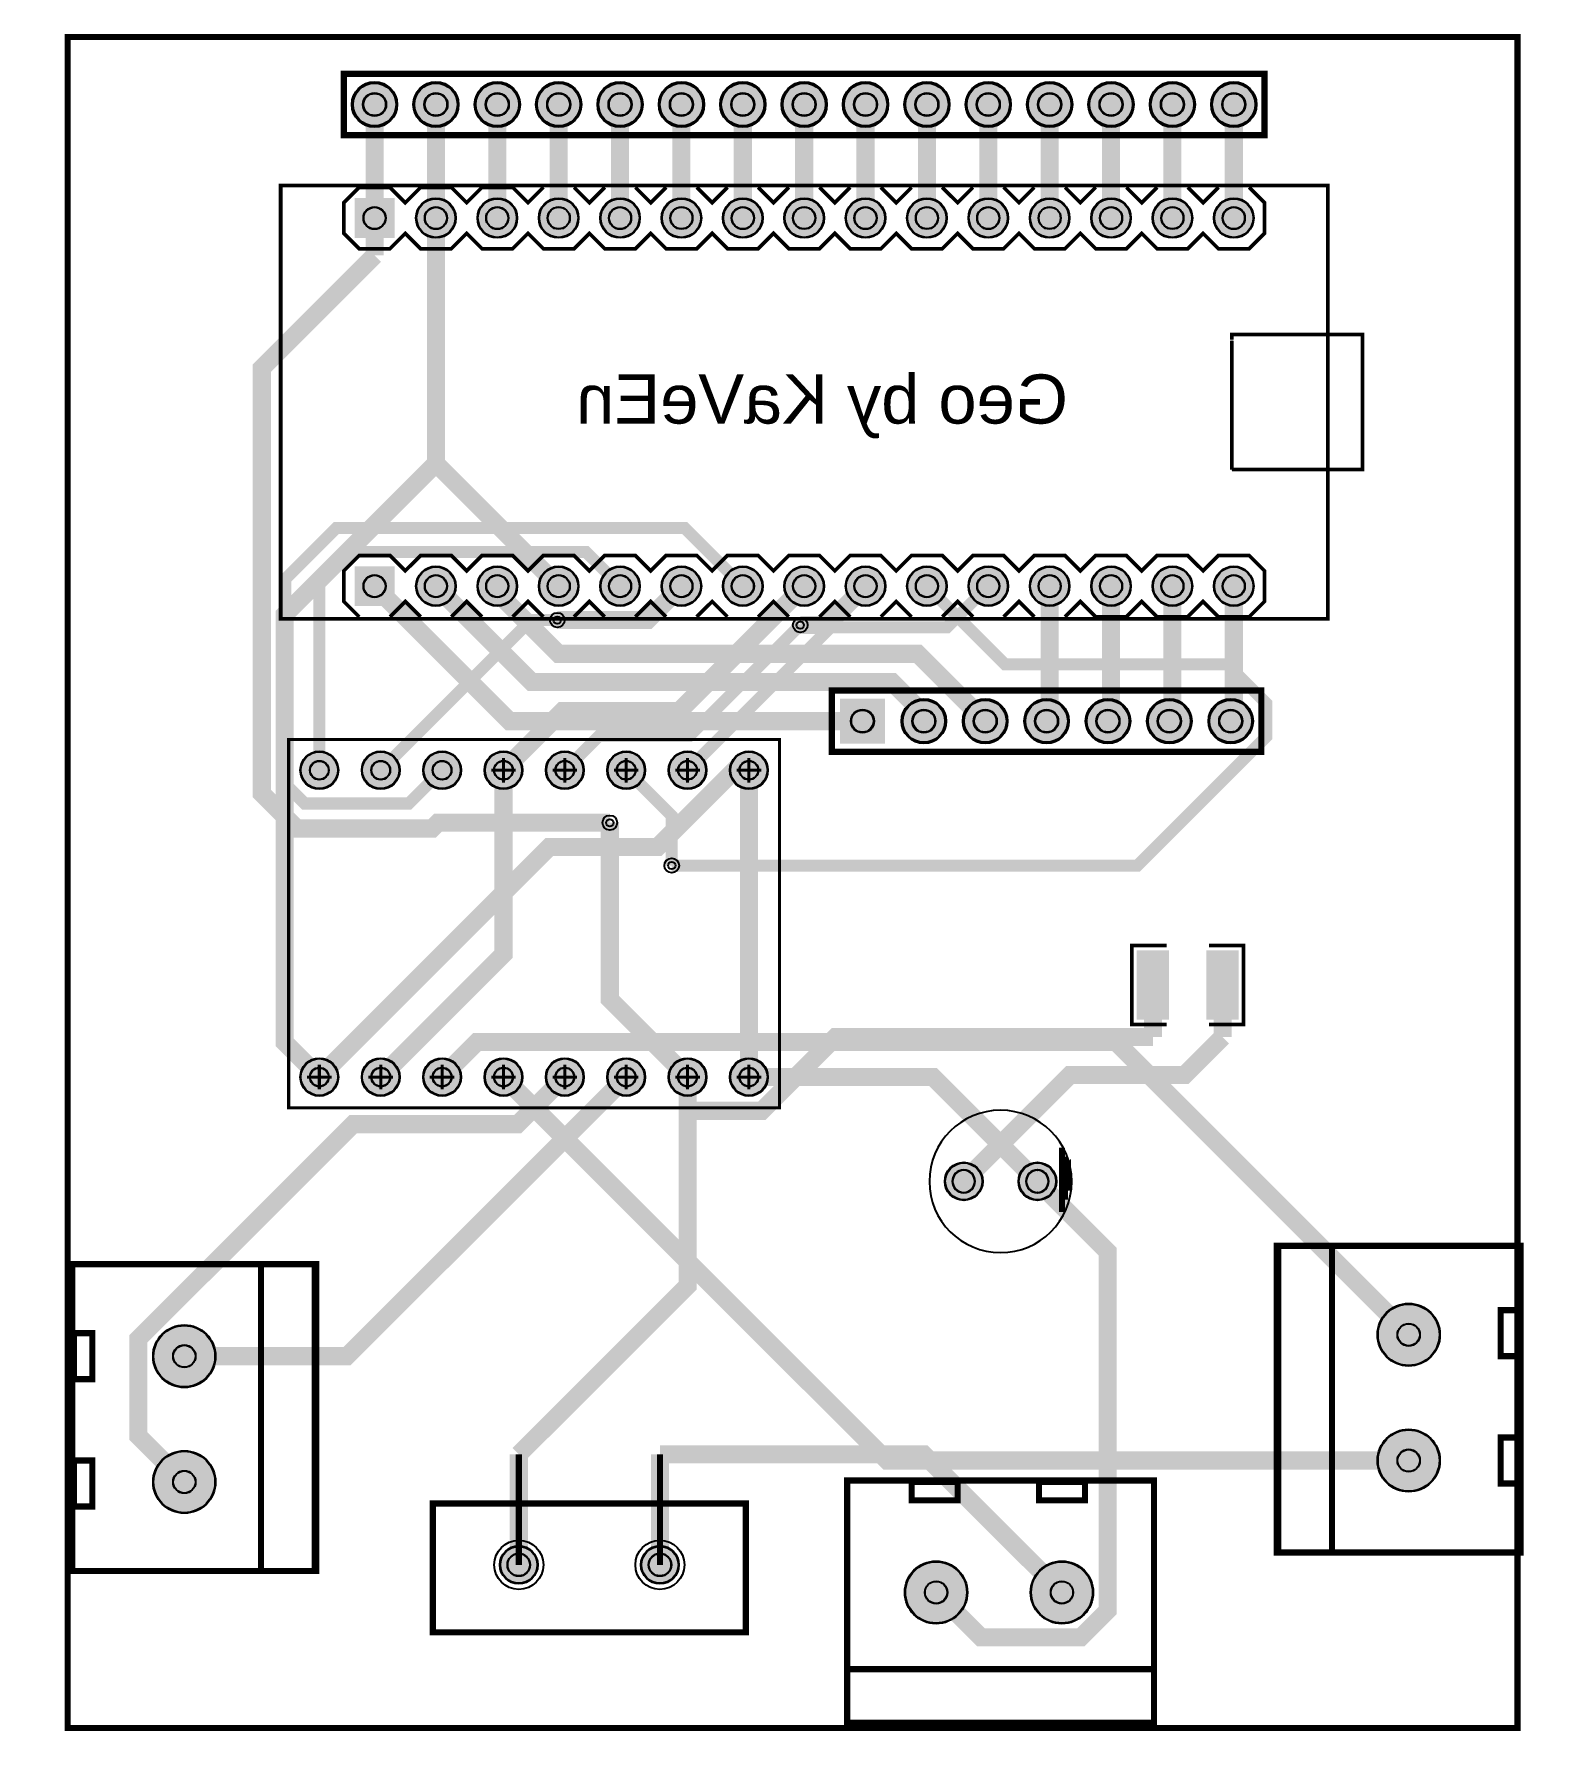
# Model space of a CAD drawing. Header units: millimetres. Extents: x -1.4 to 61.7, y -70.1 to 0.1.
import ezdxf

# ---------------------------------------------------------------- set-up
doc = ezdxf.new("R2010")
doc.units = ezdxf.units.MM
for name, color, linetype, true_color in [('BoardOutLine', 7, 'Continuous', 0xff00ff), ('BottomLayer', 7, 'Continuous', 0x0000ff), ('BottomSolderMaskLayer', 7, 'Continuous', 0xaa00ff), ('Document', 7, 'Continuous', 0xffffff), ('Hole', 7, 'Continuous', 0x222222), ('Multi-Layer', 7, 'Continuous', 0xc0c0c0), ('TopLayer', 7, 'Continuous', 0xff0000), ('TopPasteMaskLayer', 7, 'Continuous', 0x808080), ('TopSilkLayer', 7, 'Continuous', 0xffcc00), ('TopSolderMaskLayer', 7, 'Continuous', 0x800080)]:
    doc.layers.add(name, color=color, linetype=linetype, true_color=true_color)
doc.styles.get("Standard").update_dxf_attribs({"font": 'arial.ttf'})

msp = doc.modelspace()

# ---------------------------------------------------------------- texts
at = {"layer": 'BottomSilkLayer', "text_generation_flag": 2}
msp.add_text('Geo by KaVeEn', height=2.0320040640081283, dxfattribs=at).set_placement((41.40208280416573, -16.002032004064063))

# ---------------------------------------------------------------- hatches: boundary and pattern name
at = {"layer": 'BottomSolderMaskLayer'}
for points in [[(11.76022352044713, -2.7940055880112595, 1), (13.63982727965465, -2.7940055880112595, 1)], [(14.300228600457263, -2.7940055880112595, 1), (16.179832359664783, -2.7940055880112595, 1)], [(16.840233680467396, -2.7940055880112595, 1), (18.719837439674915, -2.7940055880112595, 1)], [(19.38023876047753, -2.7940055880112595, 1), (21.259842519685048, -2.7940055880112595, 1)], [(21.92024384048766, -2.7940055880112595, 1), (23.79984759969518, -2.7940055880112595, 1)], [(24.460248920497794, -2.7940055880112595, 1), (26.339852679705313, -2.7940055880112595, 1)], [(27.000254000507926, -2.7940055880112595, 1), (28.879857759715446, -2.7940055880112595, 1)], [(29.540259080518286, -2.7940055880112595, 1), (31.419862839725806, -2.7940055880112595, 1)], [(32.08026416052842, -2.7940055880112595, 1), (33.959867919735935, -2.7940055880112595, 1)], [(34.620269240538555, -2.7940055880112595, 1), (36.49987299974607, -2.7940055880112595, 1)], [(37.16027432054869, -2.7940055880112595, 1), (39.0398780797562, -2.7940055880112595, 1)], [(39.70027940055882, -2.7940055880112595, 1), (41.57988315976633, -2.7940055880112595, 1)], [(42.24028448056895, -2.7940055880112595, 1), (44.119888239776465, -2.7940055880112595, 1)], [(44.780289560579085, -2.7940055880112595, 1), (46.6598933197866, -2.7940055880112595, 1)], [(47.32029464058922, -2.7940055880112595, 1), (49.19989839979673, -2.7940055880112595, 1)], [(13.52542545085089, -8.318415036830174), (11.874625349250664, -8.318415036830174), (11.874625349250664, -6.667614935229949), (13.52542545085089, -6.667614935229949)], [(14.41463042926092, -7.493014986030062, 1), (16.065430530861125, -7.493014986030062, 1)], [(16.954635509271053, -7.493014986030062, 1), (18.605435610871258, -7.493014986030062, 1)], [(19.494640589281186, -7.493014986030062, 1), (21.14544069088139, -7.493014986030062, 1)], [(22.03464566929132, -7.493014986030062, 1), (23.685445770891523, -7.493014986030062, 1)], [(24.57465074930145, -7.493014986030062, 1), (26.225450850901655, -7.493014986030062, 1)], [(27.114655829311584, -7.493014986030062, 1), (28.765455930911788, -7.493014986030062, 1)], [(29.654660909321944, -7.493014986030062, 1), (31.305461010922148, -7.493014986030062, 1)], [(32.19466598933208, -7.493014986030062, 1), (33.84546609093228, -7.493014986030062, 1)], [(34.73467106934221, -7.493014986030062, 1), (36.38547117094241, -7.493014986030062, 1)], [(37.274676149352345, -7.493014986030062, 1), (38.92547625095254, -7.493014986030062, 1)], [(39.81468122936248, -7.493014986030062, 1), (41.465481330962675, -7.493014986030062, 1)], [(42.35468630937261, -7.493014986030062, 1), (44.00548641097281, -7.493014986030062, 1)], [(44.89469138938274, -7.493014986030062, 1), (46.54549149098294, -7.493014986030062, 1)], [(47.434696469392875, -7.493014986030062, 1), (49.08549657099307, -7.493014986030062, 1)], [(13.52542545085089, -23.558445516891084), (11.874625349250664, -23.558445516891084), (11.874625349250664, -21.907645415290858), (13.52542545085089, -21.907645415290858)], [(14.41463042926092, -22.73304546609097, 1), (16.065430530861125, -22.73304546609097, 1)], [(16.954635509271053, -22.73304546609097, 1), (18.605435610871258, -22.73304546609097, 1)], [(19.494640589281186, -22.73304546609097, 1), (21.14544069088139, -22.73304546609097, 1)], [(22.03464566929132, -22.73304546609097, 1), (23.685445770891523, -22.73304546609097, 1)], [(24.57465074930145, -22.73304546609097, 1), (26.225450850901655, -22.73304546609097, 1)], [(27.114655829311584, -22.73304546609097, 1), (28.765455930911788, -22.73304546609097, 1)], [(29.654660909321944, -22.73304546609097, 1), (31.305461010922148, -22.73304546609097, 1)], [(32.19466598933208, -22.73304546609097, 1), (33.84546609093228, -22.73304546609097, 1)], [(34.73467106934221, -22.73304546609097, 1), (36.38547117094241, -22.73304546609097, 1)], [(37.274676149352345, -22.73304546609097, 1), (38.92547625095254, -22.73304546609097, 1)], [(39.81468122936248, -22.73304546609097, 1), (41.465481330962675, -22.73304546609097, 1)], [(42.35468630937261, -22.73304546609097, 1), (44.00548641097281, -22.73304546609097, 1)], [(44.89469138938274, -22.73304546609097, 1), (46.54549149098294, -22.73304546609097, 1)], [(47.434696469392875, -22.73304546609097, 1), (49.08549657099307, -22.73304546609097, 1)], [(31.96725933451853, -27.39525019050052), (33.81887223774447, -27.39525019050052), (33.81887223774447, -29.246863093726233), (31.96725933451853, -29.246863093726233)], [(34.507264414528954, -28.321056642113376, 1), (36.35887731775477, -28.321056642113376, 1)], [(37.04726949453909, -28.321056642113376, 1), (38.8988823977649, -28.321056642113376, 1)], [(39.58727457454922, -28.321056642113376, 1), (41.43888747777503, -28.321056642113376, 1)], [(42.12727965455935, -28.321056642113376, 1), (43.978892557785166, -28.321056642113376, 1)], [(44.667284734569485, -28.321056642113376, 1), (46.5188976377953, -28.321056642113376, 1)], [(47.20728981457962, -28.321056642113376, 1), (49.05890271780543, -28.321056642113376, 1)], [(9.626619253238507, -30.353060706121482, 1), (11.201422402844807, -30.353060706121482, 1)], [(12.16662433324864, -30.353060706121482, 1), (13.74142748285494, -30.353060706121482, 1)], [(14.706629413258772, -30.353060706121482, 1), (16.28143256286507, -30.353060706121482, 1)], [(17.246634493268907, -30.353060706121482, 1), (18.821437642875203, -30.353060706121482, 1)], [(19.786639573279267, -30.353060706121482, 1), (21.361442722885563, -30.353060706121482, 1)], [(22.3266446532894, -30.353060706121482, 1), (23.901447802895696, -30.353060706121482, 1)], [(24.866649733299532, -30.353060706121482, 1), (26.44145288290583, -30.353060706121482, 1)], [(27.406654813309665, -30.353060706121482, 1), (28.98145796291596, -30.353060706121482, 1)], [(9.626619253238507, -43.05308610617226, 1), (11.201422402844807, -43.05308610617226, 1)], [(12.16662433324864, -43.05308610617226, 1), (13.74142748285494, -43.05308610617226, 1)], [(14.706629413258772, -43.05308610617226, 1), (16.28143256286507, -43.05308610617226, 1)], [(17.246634493268907, -43.05308610617226, 1), (18.821437642875203, -43.05308610617226, 1)], [(19.786639573279267, -43.05308610617226, 1), (21.361442722885563, -43.05308610617226, 1)], [(22.3266446532894, -43.05308610617226, 1), (23.901447802895696, -43.05308610617226, 1)], [(24.866649733299532, -43.05308610617226, 1), (26.44145288290583, -43.05308610617226, 1)], [(27.406654813309665, -43.05308610617226, 1), (28.98145796291596, -43.05308610617226, 1)], [(36.29667259334524, -47.3710947421896, 1), (37.87147574295154, -47.3710947421896, 1)], [(39.3446786893574, -47.3710947421896, 1), (40.9194818389637, -47.3710947421896, 1)], [(54.20370840741684, -53.72110744221493, 1), (56.794513589027204, -53.72110744221493, 1)], [(3.5306070612141838, -54.61010922021853, 1), (6.121412242824547, -54.61010922021853, 1)], [(54.20370840741684, -58.92811785623576, 1), (56.794513589027204, -58.92811785623576, 1)], [(3.5306070612141838, -59.81711963423936, 1), (6.121412242824547, -59.81711963423936, 1)], [(17.88163576327161, -63.2461264922531, 1), (19.456438912877907, -63.2461264922531, 1)], [(23.72364744729503, -63.2461264922531, 1), (25.298450596901326, -63.2461264922531, 1)], [(34.645669291338706, -64.3891287782576, 1), (37.23647447294907, -64.3891287782576, 1)], [(39.85267970535942, -64.3891287782576, 1), (42.443484886969784, -64.3891287782576, 1)]]:
    msp.add_hatch(color=256, dxfattribs=at).paths.add_polyline_path(points)
at = {"layer": 'Document'}
for points in [[(8.88006096012191, -6.213030226060482), (52.080060960121955, -6.213030226060482), (52.080060960121955, -12.263017526035128), (52.180060960121864, -12.263017526035128), (52.180060960121864, -6.213030226060482), (52.080060960121955, -6.113030226060459), (8.830048260096419, -6.113030226060459), (8.780060960122, -6.163017526035105), (8.780060960122, -24.063042926085814), (8.830048260096419, -24.11303022606046), (52.1300482600966, -24.11303022606046), (52.180060960121864, -24.063017526035082), (52.180060960121864, -18.01303022606055), (52.080060960121955, -18.01303022606055), (52.080060960121955, -24.013030226060437), (8.88006096012191, -24.013030226060437), (8.88006096012191, -6.263017526035014)], [(52.1300482600966, -17.963042926085905), (53.58003556007111, -17.963042926085905), (53.63004826009637, -17.913030226060528), (53.63004826009637, -12.31300482600966), (53.580060960121955, -12.263017526035128), (48.18006096012209, -12.263017526035128), (48.1300482600966, -12.313030226060505), (48.1300482600966, -17.913030226060528), (48.18006096012209, -17.963042926085905), (52.080060960121955, -17.963042926085905), (52.080060960121955, -17.86301752603515), (48.280035560071155, -17.86301752603515), (48.23004826009651, -17.813030226060505), (48.23004826009651, -12.413030226060528), (48.280060960122, -12.36301752603515), (53.530048260096464, -12.36301752603515), (53.530048260096464, -17.813030226060505), (53.480060960122046, -17.86301752603515), (52.1300482600966, -17.86301752603515), (52.1300482600966, -17.86301752603515)]]:
    msp.add_hatch(color=256, dxfattribs=at).paths.add_polyline_path(points)
at = {"layer": 'Multi-Layer'}
for points in [[(11.811023622047333, -2.7940055880112595, 1), (13.589027178054447, -2.7940055880112595, 1)], [(14.351028702057466, -2.7940055880112595, 1), (16.12903225806458, -2.7940055880112595, 1)], [(16.8910337820676, -2.7940055880112595, 1), (18.669037338074713, -2.7940055880112595, 1)], [(19.43103886207773, -2.7940055880112595, 1), (21.209042418084845, -2.7940055880112595, 1)], [(21.971043942087864, -2.7940055880112595, 1), (23.749047498094978, -2.7940055880112595, 1)], [(24.511049022097996, -2.7940055880112595, 1), (26.28905257810511, -2.7940055880112595, 1)], [(27.05105410210813, -2.7940055880112595, 1), (28.829057658115243, -2.7940055880112595, 1)], [(29.59105918211849, -2.7940055880112595, 1), (31.369062738125603, -2.7940055880112595, 1)], [(32.131064262128625, -2.7940055880112595, 1), (33.90906781813573, -2.7940055880112595, 1)], [(34.67106934213876, -2.7940055880112595, 1), (36.449072898145864, -2.7940055880112595, 1)], [(37.21107442214889, -2.7940055880112595, 1), (38.989077978156, -2.7940055880112595, 1)], [(39.75107950215902, -2.7940055880112595, 1), (41.52908305816613, -2.7940055880112595, 1)], [(42.291084582169155, -2.7940055880112595, 1), (44.06908813817626, -2.7940055880112595, 1)], [(44.83108966217929, -2.7940055880112595, 1), (46.609093218186395, -2.7940055880112595, 1)], [(47.37109474218942, -2.7940055880112595, 1), (49.14909829819653, -2.7940055880112595, 1)], [(13.500025400050845, -8.29301498603013), (11.900025400050708, -8.29301498603013), (11.900025400050708, -6.6930149860299935), (13.500025400050845, -6.6930149860299935)], [(14.440030480061022, -7.493014986030062, 1), (16.040030480061024, -7.493014986030062, 1)], [(16.980035560071155, -7.493014986030062, 1), (18.580035560071156, -7.493014986030062, 1)], [(19.520040640081287, -7.493014986030062, 1), (21.12004064008129, -7.493014986030062, 1)], [(22.06004572009142, -7.493014986030062, 1), (23.66004572009142, -7.493014986030062, 1)], [(24.600050800101553, -7.493014986030062, 1), (26.200050800101554, -7.493014986030062, 1)], [(27.140055880111685, -7.493014986030062, 1), (28.740055880111687, -7.493014986030062, 1)], [(29.680060960122045, -7.493014986030062, 1), (31.280060960122047, -7.493014986030062, 1)], [(32.22006604013218, -7.493014986030062, 1), (33.820066040132176, -7.493014986030062, 1)], [(34.760071120142314, -7.493014986030062, 1), (36.36007112014231, -7.493014986030062, 1)], [(37.300076200152446, -7.493014986030062, 1), (38.90007620015244, -7.493014986030062, 1)], [(39.84008128016258, -7.493014986030062, 1), (41.44008128016257, -7.493014986030062, 1)], [(42.38008636017271, -7.493014986030062, 1), (43.980086360172706, -7.493014986030062, 1)], [(44.920091440182844, -7.493014986030062, 1), (46.52009144018284, -7.493014986030062, 1)], [(47.46009652019298, -7.493014986030062, 1), (49.06009652019297, -7.493014986030062, 1)], [(13.500025400050845, -23.53304546609104), (11.900025400050708, -23.53304546609104), (11.900025400050708, -21.933045466090903), (13.500025400050845, -21.933045466090903)], [(14.440030480061022, -22.73304546609097, 1), (16.040030480061024, -22.73304546609097, 1)], [(16.980035560071155, -22.73304546609097, 1), (18.580035560071156, -22.73304546609097, 1)], [(19.520040640081287, -22.73304546609097, 1), (21.12004064008129, -22.73304546609097, 1)], [(22.06004572009142, -22.73304546609097, 1), (23.66004572009142, -22.73304546609097, 1)], [(24.600050800101553, -22.73304546609097, 1), (26.200050800101554, -22.73304546609097, 1)], [(27.140055880111685, -22.73304546609097, 1), (28.740055880111687, -22.73304546609097, 1)], [(29.680060960122045, -22.73304546609097, 1), (31.280060960122047, -22.73304546609097, 1)], [(32.22006604013218, -22.73304546609097, 1), (33.820066040132176, -22.73304546609097, 1)], [(34.760071120142314, -22.73304546609097, 1), (36.36007112014231, -22.73304546609097, 1)], [(37.300076200152446, -22.73304546609097, 1), (38.90007620015244, -22.73304546609097, 1)], [(39.84008128016258, -22.73304546609097, 1), (41.44008128016257, -22.73304546609097, 1)], [(42.38008636017271, -22.73304546609097, 1), (43.980086360172706, -22.73304546609097, 1)], [(44.920091440182844, -22.73304546609097, 1), (46.52009144018284, -22.73304546609097, 1)], [(47.46009652019298, -22.73304546609097, 1), (49.06009652019297, -22.73304546609097, 1)], [(32.01805943611885, -27.446050292100608), (33.76807213614438, -27.446050292100608), (33.76807213614438, -29.19606299212603), (32.01805943611885, -29.19606299212603)], [(34.558064516129164, -28.321056642113376, 1), (36.30807721615456, -28.321056642113376, 1)], [(37.0980695961393, -28.321056642113376, 1), (38.84808229616469, -28.321056642113376, 1)], [(39.63807467614943, -28.321056642113376, 1), (41.38808737617482, -28.321056642113376, 1)], [(42.17807975615956, -28.321056642113376, 1), (43.928092456184956, -28.321056642113376, 1)], [(44.718084836169695, -28.321056642113376, 1), (46.46809753619509, -28.321056642113376, 1)], [(47.25808991617983, -28.321056642113376, 1), (49.00810261620522, -28.321056642113376, 1)], [(9.652019304038609, -30.353060706121482, 1), (11.176022352044706, -30.353060706121482, 1)], [(12.192024384048741, -30.353060706121482, 1), (13.716027432054839, -30.353060706121482, 1)], [(14.732029464058874, -30.353060706121482, 1), (16.25603251206497, -30.353060706121482, 1)], [(17.272034544069008, -30.353060706121482, 1), (18.796037592075102, -30.353060706121482, 1)], [(19.812039624079368, -30.353060706121482, 1), (21.336042672085462, -30.353060706121482, 1)], [(22.3520447040895, -30.353060706121482, 1), (23.876047752095594, -30.353060706121482, 1)], [(24.892049784099633, -30.353060706121482, 1), (26.416052832105727, -30.353060706121482, 1)], [(27.432054864109766, -30.353060706121482, 1), (28.95605791211586, -30.353060706121482, 1)], [(9.652019304038609, -43.05308610617226, 1), (11.176022352044706, -43.05308610617226, 1)], [(12.192024384048741, -43.05308610617226, 1), (13.716027432054839, -43.05308610617226, 1)], [(14.732029464058874, -43.05308610617226, 1), (16.25603251206497, -43.05308610617226, 1)], [(17.272034544069008, -43.05308610617226, 1), (18.796037592075102, -43.05308610617226, 1)], [(19.812039624079368, -43.05308610617226, 1), (21.336042672085462, -43.05308610617226, 1)], [(22.3520447040895, -43.05308610617226, 1), (23.876047752095594, -43.05308610617226, 1)], [(24.892049784099633, -43.05308610617226, 1), (26.416052832105727, -43.05308610617226, 1)], [(27.432054864109766, -43.05308610617226, 1), (28.95605791211586, -43.05308610617226, 1)], [(36.322072644145344, -47.3710947421896, 1), (37.84607569215144, -47.3710947421896, 1)], [(39.3700787401575, -47.3710947421896, 1), (40.8940817881636, -47.3710947421896, 1)], [(54.22910845821694, -53.72110744221493, 1), (56.7691135382271, -53.72110744221493, 1)], [(3.5560071120142855, -54.61010922021853, 1), (6.096012192024446, -54.61010922021853, 1)], [(54.22910845821694, -58.92811785623576, 1), (56.7691135382271, -58.92811785623576, 1)], [(3.5560071120142855, -59.81711963423936, 1), (6.096012192024446, -59.81711963423936, 1)], [(17.907035814071712, -63.2461264922531, 1), (19.431038862077806, -63.2461264922531, 1)], [(23.74904749809513, -63.2461264922531, 1), (25.273050546101224, -63.2461264922531, 1)], [(34.67106934213881, -64.3891287782576, 1), (37.21107442214897, -64.3891287782576, 1)], [(39.87807975615952, -64.3891287782576, 1), (42.41808483616968, -64.3891287782576, 1)]]:
    msp.add_hatch(color=256, dxfattribs=at).paths.add_polyline_path(points)
at = {"layer": 'TopLayer'}
for points in [[(45.55509271018559, -40.64709169418347), (45.55509271018559, -37.83906527813065), (44.272567945135734, -37.83906527813065), (44.272567945135734, -40.64709169418347)], [(47.15509271018527, -40.64709169418347), (47.15509271018527, -37.83906527813065), (48.43761747523513, -37.83906527813065), (48.43761747523513, -40.64709169418347)]]:
    msp.add_hatch(color=256, dxfattribs=at).paths.add_polyline_path(points)
at = {"layer": 'TopPasteMaskLayer'}
for points in [[(45.55509271018559, -40.54709169418345), (45.55509271018559, -39.82044704089412), (45.455092710185454, -39.7204470408941), (45.21902463804918, -39.7204470408941), (45.11902463804927, -39.62044704089419), (45.11902463804927, -38.86570993141993), (45.21902463804918, -38.76570993142002), (45.455092710185454, -38.76570993142002), (45.55509271018559, -38.66570993142), (45.55509271018559, -37.93906527813067), (45.455092710185454, -37.83906527813065), (44.37256794513587, -37.83906527813065), (44.272567945135734, -37.93906527813067), (44.272567945135734, -40.54709169418345), (44.37256794513587, -40.64709169418347), (45.455092710185454, -40.64709169418347)], [(47.15509271018527, -40.54709169418345), (47.15509271018527, -39.82044704089412), (47.25509271018541, -39.7204470408941), (47.491160782321685, -39.7204470408941), (47.591160782321595, -39.62044704089419), (47.591160782321595, -38.86570993141993), (47.491160782321685, -38.76570993142002), (47.25509271018541, -38.76570993142002), (47.15509271018527, -38.66570993142), (47.15509271018527, -37.93906527813067), (47.25509271018541, -37.83906527813065), (48.33761747523499, -37.83906527813065), (48.43761747523513, -37.93906527813067), (48.43761747523513, -40.54709169418345), (48.33761747523499, -40.64709169418347), (47.25509271018541, -40.64709169418347)]]:
    msp.add_hatch(color=256, dxfattribs=at).paths.add_polyline_path(points)
at = {"layer": 'TopSolderMaskLayer'}
for points in [[(11.76022352044713, -2.7940055880112595, 1), (13.63982727965465, -2.7940055880112595, 1)], [(14.300228600457263, -2.7940055880112595, 1), (16.179832359664783, -2.7940055880112595, 1)], [(16.840233680467396, -2.7940055880112595, 1), (18.719837439674915, -2.7940055880112595, 1)], [(19.38023876047753, -2.7940055880112595, 1), (21.259842519685048, -2.7940055880112595, 1)], [(21.92024384048766, -2.7940055880112595, 1), (23.79984759969518, -2.7940055880112595, 1)], [(24.460248920497794, -2.7940055880112595, 1), (26.339852679705313, -2.7940055880112595, 1)], [(27.000254000507926, -2.7940055880112595, 1), (28.879857759715446, -2.7940055880112595, 1)], [(29.540259080518286, -2.7940055880112595, 1), (31.419862839725806, -2.7940055880112595, 1)], [(32.08026416052842, -2.7940055880112595, 1), (33.959867919735935, -2.7940055880112595, 1)], [(34.620269240538555, -2.7940055880112595, 1), (36.49987299974607, -2.7940055880112595, 1)], [(37.16027432054869, -2.7940055880112595, 1), (39.0398780797562, -2.7940055880112595, 1)], [(39.70027940055882, -2.7940055880112595, 1), (41.57988315976633, -2.7940055880112595, 1)], [(42.24028448056895, -2.7940055880112595, 1), (44.119888239776465, -2.7940055880112595, 1)], [(44.780289560579085, -2.7940055880112595, 1), (46.6598933197866, -2.7940055880112595, 1)], [(47.32029464058922, -2.7940055880112595, 1), (49.19989839979673, -2.7940055880112595, 1)], [(13.52542545085089, -8.318415036830174), (11.874625349250664, -8.318415036830174), (11.874625349250664, -6.667614935229949), (13.52542545085089, -6.667614935229949)], [(14.41463042926092, -7.493014986030062, 1), (16.065430530861125, -7.493014986030062, 1)], [(16.954635509271053, -7.493014986030062, 1), (18.605435610871258, -7.493014986030062, 1)], [(19.494640589281186, -7.493014986030062, 1), (21.14544069088139, -7.493014986030062, 1)], [(22.03464566929132, -7.493014986030062, 1), (23.685445770891523, -7.493014986030062, 1)], [(24.57465074930145, -7.493014986030062, 1), (26.225450850901655, -7.493014986030062, 1)], [(27.114655829311584, -7.493014986030062, 1), (28.765455930911788, -7.493014986030062, 1)], [(29.654660909321944, -7.493014986030062, 1), (31.305461010922148, -7.493014986030062, 1)], [(32.19466598933208, -7.493014986030062, 1), (33.84546609093228, -7.493014986030062, 1)], [(34.73467106934221, -7.493014986030062, 1), (36.38547117094241, -7.493014986030062, 1)], [(37.274676149352345, -7.493014986030062, 1), (38.92547625095254, -7.493014986030062, 1)], [(39.81468122936248, -7.493014986030062, 1), (41.465481330962675, -7.493014986030062, 1)], [(42.35468630937261, -7.493014986030062, 1), (44.00548641097281, -7.493014986030062, 1)], [(44.89469138938274, -7.493014986030062, 1), (46.54549149098294, -7.493014986030062, 1)], [(47.434696469392875, -7.493014986030062, 1), (49.08549657099307, -7.493014986030062, 1)], [(13.52542545085089, -23.558445516891084), (11.874625349250664, -23.558445516891084), (11.874625349250664, -21.907645415290858), (13.52542545085089, -21.907645415290858)], [(14.41463042926092, -22.73304546609097, 1), (16.065430530861125, -22.73304546609097, 1)], [(16.954635509271053, -22.73304546609097, 1), (18.605435610871258, -22.73304546609097, 1)], [(19.494640589281186, -22.73304546609097, 1), (21.14544069088139, -22.73304546609097, 1)], [(22.03464566929132, -22.73304546609097, 1), (23.685445770891523, -22.73304546609097, 1)], [(24.57465074930145, -22.73304546609097, 1), (26.225450850901655, -22.73304546609097, 1)], [(27.114655829311584, -22.73304546609097, 1), (28.765455930911788, -22.73304546609097, 1)], [(29.654660909321944, -22.73304546609097, 1), (31.305461010922148, -22.73304546609097, 1)], [(32.19466598933208, -22.73304546609097, 1), (33.84546609093228, -22.73304546609097, 1)], [(34.73467106934221, -22.73304546609097, 1), (36.38547117094241, -22.73304546609097, 1)], [(37.274676149352345, -22.73304546609097, 1), (38.92547625095254, -22.73304546609097, 1)], [(39.81468122936248, -22.73304546609097, 1), (41.465481330962675, -22.73304546609097, 1)], [(42.35468630937261, -22.73304546609097, 1), (44.00548641097281, -22.73304546609097, 1)], [(44.89469138938274, -22.73304546609097, 1), (46.54549149098294, -22.73304546609097, 1)], [(47.434696469392875, -22.73304546609097, 1), (49.08549657099307, -22.73304546609097, 1)], [(31.96725933451853, -27.39525019050052), (33.81887223774447, -27.39525019050052), (33.81887223774447, -29.246863093726233), (31.96725933451853, -29.246863093726233)], [(34.507264414528954, -28.321056642113376, 1), (36.35887731775477, -28.321056642113376, 1)], [(37.04726949453909, -28.321056642113376, 1), (38.8988823977649, -28.321056642113376, 1)], [(39.58727457454922, -28.321056642113376, 1), (41.43888747777503, -28.321056642113376, 1)], [(42.12727965455935, -28.321056642113376, 1), (43.978892557785166, -28.321056642113376, 1)], [(44.667284734569485, -28.321056642113376, 1), (46.5188976377953, -28.321056642113376, 1)], [(47.20728981457962, -28.321056642113376, 1), (49.05890271780543, -28.321056642113376, 1)], [(9.626619253238507, -30.353060706121482, 1), (11.201422402844807, -30.353060706121482, 1)], [(12.16662433324864, -30.353060706121482, 1), (13.74142748285494, -30.353060706121482, 1)], [(14.706629413258772, -30.353060706121482, 1), (16.28143256286507, -30.353060706121482, 1)], [(17.246634493268907, -30.353060706121482, 1), (18.821437642875203, -30.353060706121482, 1)], [(19.786639573279267, -30.353060706121482, 1), (21.361442722885563, -30.353060706121482, 1)], [(22.3266446532894, -30.353060706121482, 1), (23.901447802895696, -30.353060706121482, 1)], [(24.866649733299532, -30.353060706121482, 1), (26.44145288290583, -30.353060706121482, 1)], [(27.406654813309665, -30.353060706121482, 1), (28.98145796291596, -30.353060706121482, 1)], [(45.58049024578054, -40.672491974742115), (45.58049024578054, -37.81366499757189), (44.247165379130365, -37.81366499757189), (44.247165379130365, -40.672491974742115)], [(47.129695174590324, -40.672491974742115), (47.129695174590324, -37.81366499757189), (48.4630200412405, -37.81366499757189), (48.4630200412405, -40.672491974742115)], [(9.626619253238507, -43.05308610617226, 1), (11.201422402844807, -43.05308610617226, 1)], [(12.16662433324864, -43.05308610617226, 1), (13.74142748285494, -43.05308610617226, 1)], [(14.706629413258772, -43.05308610617226, 1), (16.28143256286507, -43.05308610617226, 1)], [(17.246634493268907, -43.05308610617226, 1), (18.821437642875203, -43.05308610617226, 1)], [(19.786639573279267, -43.05308610617226, 1), (21.361442722885563, -43.05308610617226, 1)], [(22.3266446532894, -43.05308610617226, 1), (23.901447802895696, -43.05308610617226, 1)], [(24.866649733299532, -43.05308610617226, 1), (26.44145288290583, -43.05308610617226, 1)], [(27.406654813309665, -43.05308610617226, 1), (28.98145796291596, -43.05308610617226, 1)], [(36.29667259334524, -47.3710947421896, 1), (37.87147574295154, -47.3710947421896, 1)], [(39.3446786893574, -47.3710947421896, 1), (40.9194818389637, -47.3710947421896, 1)], [(54.20370840741684, -53.72110744221493, 1), (56.794513589027204, -53.72110744221493, 1)], [(3.5306070612141838, -54.61010922021853, 1), (6.121412242824547, -54.61010922021853, 1)], [(54.20370840741684, -58.92811785623576, 1), (56.794513589027204, -58.92811785623576, 1)], [(3.5306070612141838, -59.81711963423936, 1), (6.121412242824547, -59.81711963423936, 1)], [(17.88163576327161, -63.2461264922531, 1), (19.456438912877907, -63.2461264922531, 1)], [(23.72364744729503, -63.2461264922531, 1), (25.298450596901326, -63.2461264922531, 1)], [(34.645669291338706, -64.3891287782576, 1), (37.23647447294907, -64.3891287782576, 1)], [(39.85267970535942, -64.3891287782576, 1), (42.443484886969784, -64.3891287782576, 1)]]:
    msp.add_hatch(color=256, dxfattribs=at).paths.add_polyline_path(points)

# ---------------------------------------------------------------- linework, layer by layer
at = {"layer": 'BoardOutLine', "const_width": 0.25400050800101603}
msp.add_lwpolyline([(60.00005080010146, -70.00002540005084), (5.0800101575987355e-05, -70.00002540005084), (5.0800101575987355e-05, -2.5400050958523934e-05), (60.00005080010146, -2.5400050958523934e-05), (60.00005080010146, -70.00002540005084)], close=True, dxfattribs=at)
at = {"layer": 'BoardOutLine', "const_width": 0.12700025400050802}
for points in [[(18.034036068072055, -30.86106172212351), (18.034036068072055, -29.845059690119456)], [(20.574041148082415, -30.86106172212351), (20.574041148082415, -29.845059690119456)], [(23.114046228092548, -30.86106172212351), (23.114046228092548, -29.845059690119456)], [(25.65405130810268, -30.86106172212351), (25.65405130810268, -29.845059690119456)], [(28.194056388112813, -30.86106172212351), (28.194056388112813, -29.845059690119456)], [(18.54203708407408, -30.353060706121482), (17.52603505207003, -30.353060706121482)], [(21.08204216408444, -30.353060706121482), (20.06604013208039, -30.353060706121482)], [(23.622047244094574, -30.353060706121482), (22.60604521209052, -30.353060706121482)], [(26.162052324104707, -30.353060706121482), (25.146050292100654, -30.353060706121482)], [(28.70205740411484, -30.353060706121482), (27.686055372110786, -30.353060706121482)], [(10.414020828041657, -43.561087122174285), (10.414020828041657, -42.54508509017023)], [(12.95402590805179, -43.561087122174285), (12.95402590805179, -42.54508509017023)], [(15.494030988061922, -43.561087122174285), (15.494030988061922, -42.54508509017023)], [(18.034036068072055, -43.561087122174285), (18.034036068072055, -42.54508509017023)], [(20.574041148082415, -43.561087122174285), (20.574041148082415, -42.54508509017023)], [(23.114046228092548, -43.561087122174285), (23.114046228092548, -42.54508509017023)], [(25.65405130810268, -43.561087122174285), (25.65405130810268, -42.54508509017023)], [(28.194056388112813, -43.561087122174285), (28.194056388112813, -42.54508509017023)], [(10.922021844043684, -43.05308610617226), (9.90601981203963, -43.05308610617226)], [(13.462026924053816, -43.05308610617226), (12.446024892049763, -43.05308610617226)], [(16.00203200406395, -43.05308610617226), (14.986029972059896, -43.05308610617226)], [(18.54203708407408, -43.05308610617226), (17.52603505207003, -43.05308610617226)], [(21.08204216408444, -43.05308610617226), (20.06604013208039, -43.05308610617226)], [(23.622047244094574, -43.05308610617226), (22.60604521209052, -43.05308610617226)], [(26.162052324104707, -43.05308610617226), (25.146050292100654, -43.05308610617226)], [(28.70205740411484, -43.05308610617226), (27.686055372110786, -43.05308610617226)]]:
    msp.add_lwpolyline(points, dxfattribs=at)
at = {"layer": 'BottomLayer'}
for points, const_width in [([(12.70002540005089, -2.7940055880112595), (12.70002540005089, -7.493014986030062)], 0.7500127000254001), ([(12.70002540005089, -7.493014986030062), (12.70002540005089, -9.043688087376268)], 0.7500127000254001), ([(12.70002540005089, -9.043688087376268), (8.033274066548074, -13.71043942087897), (8.033274066548074, -31.309372618745215), (9.487680975362082, -32.76377952755911), (15.087122174244314, -32.76377952755911), (15.3246126492254, -32.526289052578136), (22.436626873253772, -32.526289052578136)], 0.7500127000254001), ([(15.494030988061922, -30.353060706121482), (14.117856235712452, -31.729235458470953), (9.807467614935376, -31.729235458470953), (9.006858013716055, -30.928625857251745), (9.006858013716055, -22.439420878841815), (11.125476250952488, -20.320802641605383), (25.527813055625984, -20.320802641605383), (27.940055880111686, -22.73304546609097)], 0.5), ([(22.86004572009142, -22.73304546609097), (21.449834899669895, -21.32283464566933), (11.690881381762892, -21.32283464566933), (10.414020828041657, -22.599695199390453), (10.414020828041657, -30.353060706121482)], 0.5), ([(32.8930657861315, -28.321056642113376), (18.288036576073182, -28.321056642113376), (12.70002540005089, -22.73304546609097)], 0.7500127000254001), ([(35.43307086614186, -28.321056642113376), (35.43307086614186, -28.02235204470412), (34.10769621539248, -26.696977393954853), (19.20396240792479, -26.696977393954853), (15.240030480061023, -22.73304546609097)], 0.7500127000254001), ([(17.780035560071155, -22.73304546609097), (17.780035560071155, -22.999491998984013), (20.314198628397207, -25.53365506731018), (35.185674371348796, -25.53365506731018), (37.973075946151994, -28.321056642113376)], 0.7500127000254001), ([(20.261620523241163, -24.13614427228856), (23.99695199390385, -24.13614427228856), (25.400050800101553, -22.73304546609097)], 0.7500127000254001), ([(33.02006604013218, -22.73304546609097), (31.40919481838978, -24.343916687833485), (30.317754635509345, -24.343916687833485)], 0.7500127000254001), ([(35.56007112014231, -22.73304546609097), (38.8003556007111, -25.973329946659987), (47.99491998984013, -25.973329946659987), (49.60096520193065, -27.579375158750395), (49.60096520193065, -28.971043942088045), (44.27406654813308, -34.297942595885274), (24.998983997968026, -34.297942595885274)], 0.5), ([(28.194056388112813, -30.353060706121482), (27.598933197866472, -30.353060706121482), (24.419608839217744, -33.5323850647701), (19.93472186944382, -33.5323850647701), (10.414020828041657, -43.05308610617226)], 0.7500127000254001), ([(55.49911099822202, -53.72110744221493), (43.38277876555753, -41.60477520955044), (16.942341884683856, -41.60477520955044), (15.494030988061922, -43.05308610617226)], 0.7500127000254001), ([(55.49911099822202, -58.92811785623576), (33.909067818135554, -58.92811785623576), (18.034036068072055, -43.05308610617226)], 0.7500127000254001), ([(28.194056388112813, -43.05308610617226), (35.81407162814321, -43.05308610617226), (40.13208026416055, -47.3710947421896)], 0.7500127000254001)]:
    msp.add_lwpolyline(points, dxfattribs=dict(at, const_width=const_width))
at = {"layer": 'BottomSolderMaskLayer'}
for points in [[(37.0866988400644, -46.89865379730771), (37.08144949623238, -46.89865379730771)], [(40.13470493607656, -46.89865379730771), (40.12945559224454, -46.89865379730771)], [(37.0866988400644, -47.84353568707149), (37.08144949623238, -47.84353568707149)], [(40.13470493607656, -47.84353568707149), (40.12945559224454, -47.84353568707149)]]:
    msp.add_lwpolyline(points, close=True, dxfattribs=at)
for centre, radius in [((12.70002540005089, -2.7940055880112595), 0.9398018796037594), ((15.240030480061023, -2.7940055880112595), 0.9398018796037594), ((17.780035560071155, -2.7940055880112595), 0.9398018796037594), ((20.320040640081288, -2.7940055880112595), 0.9398018796037594), ((22.86004572009142, -2.7940055880112595), 0.9398018796037594), ((25.400050800101553, -2.7940055880112595), 0.9398018796037594), ((27.940055880111686, -2.7940055880112595), 0.9398018796037594), ((30.480060960122046, -2.7940055880112595), 0.9398018796037594), ((33.02006604013218, -2.7940055880112595), 0.9398018796037594), ((35.56007112014231, -2.7940055880112595), 0.9398018796037594), ((38.100076200152444, -2.7940055880112595), 0.9398018796037594), ((40.640081280162576, -2.7940055880112595), 0.9398018796037594), ((43.18008636017271, -2.7940055880112595), 0.9398018796037594), ((45.72009144018284, -2.7940055880112595), 0.9398018796037594), ((48.260096520192974, -2.7940055880112595), 0.9398018796037594), ((12.700000000000045, -2.7940055880112595), 0.4833266809390762), ((15.240005080010178, -2.7940055880112595), 0.4833266809390762), ((17.78001016002031, -2.7940055880112595), 0.4833266809390762), ((20.320015240030443, -2.7940055880112595), 0.4833266809390762), ((22.860020320040576, -2.7940055880112595), 0.4833266809390762), ((25.40002540005071, -2.7940055880112595), 0.4833266809390762), ((27.94003048006084, -2.7940055880112595), 0.4833266809390762), ((30.4800355600712, -2.7940055880112595), 0.4833266809390762), ((33.02004064008133, -2.7940055880112595), 0.4833266809390762), ((35.560045720091466, -2.7940055880112595), 0.4833266809390762), ((38.1000508001016, -2.7940055880112595), 0.4833266809390762), ((40.64005588011173, -2.7940055880112595), 0.4833266809390762), ((43.180060960121864, -2.7940055880112595), 0.4833266809390762), ((45.720066040132, -2.7940055880112595), 0.4833266809390762), ((48.26007112014213, -2.7940055880112595), 0.4833266809390762), ((15.240030480061023, -7.493014986030062), 0.8254000508001016), ((17.780035560071155, -7.493014986030062), 0.8254000508001016), ((20.320040640081288, -7.493014986030062), 0.8254000508001016), ((22.86004572009142, -7.493014986030062), 0.8254000508001016), ((25.400050800101553, -7.493014986030062), 0.8254000508001016), ((27.940055880111686, -7.493014986030062), 0.8254000508001016), ((30.480060960122046, -7.493014986030062), 0.8254000508001016), ((33.02006604013218, -7.493014986030062), 0.8254000508001016), ((35.56007112014231, -7.493014986030062), 0.8254000508001016), ((38.100076200152444, -7.493014986030062), 0.8254000508001016), ((40.640081280162576, -7.493014986030062), 0.8254000508001016), ((43.18008636017271, -7.493014986030062), 0.8254000508001016), ((45.72009144018284, -7.493014986030062), 0.8254000508001016), ((48.260096520192974, -7.493014986030062), 0.8254000508001016), ((12.70002540005089, -7.493014986030062), 0.4643006318270701), ((15.240030480061023, -7.493014986030062), 0.4643006318270701), ((17.78011176022369, -7.4930403860809065), 0.4643006318270701), ((20.320599441198965, -7.49255778511565), 0.4643006318270701), ((22.86009652019311, -7.4930403860809065), 0.4643006318270701), ((25.400584201168385, -7.49255778511565), 0.4643006318270701), ((27.940106680213376, -7.4930403860809065), 0.4643006318270701), ((30.48059436118865, -7.49255778511565), 0.4643006318270701), ((33.02011684023387, -7.4930403860809065), 0.4643006318270701), ((35.560604521208916, -7.49255778511565), 0.4643006318270701), ((38.10012700025413, -7.4930403860809065), 0.4643006318270701), ((40.64061468122941, -7.49255778511565), 0.4643006318270701), ((43.1801371602744, -7.4930403860809065), 0.4643006318270701), ((45.72062484124967, -7.49255778511565), 0.4643006318270701), ((48.26012192024382, -7.4930403860809065), 0.4643006318270701), ((12.70002540005089, -22.73304546609097), 0.4643006318270701), ((15.240030480061023, -22.73304546609097), 0.8254000508001016), ((15.240030480061023, -22.733070866141816), 0.4643006318270701), ((17.780035560071155, -22.73304546609097), 0.8254000508001016), ((17.779552959105786, -22.73258826517656), 0.4643006318270701), ((20.320040640081288, -22.73304546609097), 0.8254000508001016), ((20.320040640081288, -22.733070866141816), 0.4643006318270701), ((22.86004572009142, -22.73304546609097), 0.8254000508001016), ((22.859537719075433, -22.73258826517656), 0.4643006318270701), ((25.400050800101553, -22.73304546609097), 0.8254000508001016), ((25.400050800101553, -22.733070866141816), 0.4643006318270701), ((27.940055880111686, -22.73304546609097), 0.8254000508001016), ((27.93952247904508, -22.73258826517656), 0.4643006318270701), ((30.480060960122046, -22.73304546609097), 0.8254000508001016), ((30.4800355600712, -22.733070866141816), 0.4643006318270701), ((33.02006604013218, -22.73304546609097), 0.8254000508001016), ((33.019558039115964, -22.73258826517656), 0.4643006318270701), ((35.56007112014231, -22.73304546609097), 0.8254000508001016), ((35.560045720091466, -22.733070866141816), 0.4643006318270701), ((38.100076200152444, -22.73304546609097), 0.8254000508001016), ((38.09956819913623, -22.73258826517656), 0.4643006318270701), ((40.640081280162576, -22.73304546609097), 0.8254000508001016), ((40.64005588011173, -22.733070866141816), 0.4643006318270701), ((43.18008636017271, -22.73304546609097), 0.8254000508001016), ((43.17957835915672, -22.73258826517656), 0.4643006318270701), ((45.72009144018284, -22.73304546609097), 0.8254000508001016), ((45.720066040132, -22.733070866141816), 0.4643006318270701), ((48.260096520192974, -22.73304546609097), 0.8254000508001016), ((48.260096520192974, -22.73304546609097), 0.4643006318270701), ((35.43307086614186, -28.321056642113376), 0.9258064516129033), ((37.973075946151994, -28.321056642113376), 0.9258064516129033), ((40.513081026162126, -28.321056642113376), 0.9258064516129033), ((43.05308610617226, -28.321056642113376), 0.9258064516129033), ((45.59309118618239, -28.321056642113376), 0.9258064516129033), ((48.133096266192524, -28.321056642113376), 0.9258064516129033), ((32.8930657861315, -28.321056642113376), 0.48374455365996866), ((35.43307086614186, -28.321056642113376), 0.48374455365996866), ((37.973075946151994, -28.321056642113376), 0.48374455365996866), ((40.513081026162126, -28.321056642113376), 0.48374455365996866), ((43.05308610617226, -28.321056642113376), 0.48374455365996866), ((45.59309118618239, -28.321056642113376), 0.48374455365996866), ((48.133096266192524, -28.321056642113376), 0.48374455365996866), ((10.414020828041657, -30.353060706121482), 0.7874015748031498), ((10.414020828041657, -30.353060706121482), 0.3937007874015749), ((12.95402590805179, -30.353060706121482), 0.7874015748031498), ((12.95402590805179, -30.353060706121482), 0.3937007874015749), ((15.494030988061922, -30.353060706121482), 0.7874015748031498), ((15.494030988061922, -30.353060706121482), 0.3937007874015749), ((18.034036068072055, -30.353060706121482), 0.7874015748031498), ((18.034036068072055, -30.353060706121482), 0.3937007874015749), ((20.574041148082415, -30.353060706121482), 0.7874015748031498), ((20.574041148082415, -30.353060706121482), 0.3937007874015749), ((23.114046228092548, -30.353060706121482), 0.7874015748031498), ((23.114046228092548, -30.353060706121482), 0.3937007874015749), ((25.65405130810268, -30.353060706121482), 0.7874015748031498), ((25.65405130810268, -30.353060706121482), 0.3937007874015749), ((28.194056388112813, -30.353060706121482), 0.7874015748031498), ((28.194056388112813, -30.353060706121482), 0.3937007874015749), ((10.414020828041657, -43.05308610617226), 0.7874015748031498), ((10.414020828041657, -43.05308610617226), 0.3937007874015749), ((12.95402590805179, -43.05308610617226), 0.7874015748031498), ((12.95402590805179, -43.05308610617226), 0.3937007874015749), ((15.494030988061922, -43.05308610617226), 0.7874015748031498), ((15.494030988061922, -43.05308610617226), 0.3937007874015749), ((18.034036068072055, -43.05308610617226), 0.7874015748031498), ((18.034036068072055, -43.05308610617226), 0.3937007874015749), ((20.574041148082415, -43.05308610617226), 0.7874015748031498), ((20.574041148082415, -43.05308610617226), 0.3937007874015749), ((23.114046228092548, -43.05308610617226), 0.7874015748031498), ((23.114046228092548, -43.05308610617226), 0.3937007874015749), ((25.65405130810268, -43.05308610617226), 0.7874015748031498), ((25.65405130810268, -43.05308610617226), 0.3937007874015749), ((28.194056388112813, -43.05308610617226), 0.7874015748031498), ((28.194056388112813, -43.05308610617226), 0.3937007874015749), ((37.08407416814839, -47.3710947421896), 0.7874015748031498), ((40.13208026416055, -47.3710947421896), 0.7874015748031498), ((55.49911099822202, -53.72110744221493), 1.2954025908051816), ((4.826009652019366, -54.61010922021853), 1.2954025908051816), ((55.49911099822202, -53.72110744221493), 0.46634493268986543), ((4.826009652019366, -54.61010922021853), 0.46634493268986543), ((55.49911099822202, -58.92811785623576), 1.2954025908051816), ((4.826009652019366, -59.81711963423936), 1.2954025908051816), ((55.49911099822202, -58.92811785623576), 0.46634493268986543), ((4.826009652019366, -59.81711963423936), 0.46634493268986543), ((18.66903733807476, -63.2461264922531), 0.7874015748031498), ((24.511049022098177, -63.2461264922531), 0.7874015748031498), ((18.66903733807476, -63.2461264922531), 0.47244094488188987), ((24.511049022098177, -63.2461264922531), 0.47244094488188987), ((35.94107188214389, -64.3891287782576), 1.2954025908051816), ((41.1480822961646, -64.3891287782576), 1.2954025908051816), ((35.94107188214389, -64.3891287782576), 0.46634493268986543), ((41.1480822961646, -64.3891287782576), 0.46634493268986543)]:
    msp.add_circle(centre, radius, dxfattribs=at)
for centre, start, end in [((37.08144949623238, -47.3710947421896), 90, 270), ((37.0866988400644, -47.3710947421896), 270, 90), ((40.12945559224454, -47.3710947421896), 90, 270), ((40.13470493607656, -47.3710947421896), 270, 90)]:
    msp.add_arc(centre, 0.47244094488188987, start, end, dxfattribs=at)
at = {"layer": 'Hole'}
for centre in [(20.261620523241163, -24.13614427228856), (30.317754635509345, -24.343916687833485), (22.436626873253772, -32.526289052578136), (24.998983997968026, -34.297942595885274)]:
    msp.add_circle(centre, 0.15250190500381003, dxfattribs=at)
at = {"layer": 'Multi-Layer'}
for points in [[(37.08661417322833, -46.91389382778777), (37.08153416306823, -46.91389382778777)], [(40.13462026924071, -46.91389382778777), (40.129540259080386, -46.91389382778777)], [(37.08661417322833, -47.82829565659143), (37.08153416306823, -47.82829565659143)], [(40.13462026924071, -47.82829565659143), (40.129540259080386, -47.82829565659143)]]:
    msp.add_lwpolyline(points, close=True, dxfattribs=at)
for centre, radius in [((12.70002540005089, -2.7940055880112595), 0.8890017780035562), ((15.240030480061023, -2.7940055880112595), 0.8890017780035562), ((17.780035560071155, -2.7940055880112595), 0.8890017780035562), ((20.320040640081288, -2.7940055880112595), 0.8890017780035562), ((22.86004572009142, -2.7940055880112595), 0.8890017780035562), ((25.400050800101553, -2.7940055880112595), 0.8890017780035562), ((27.940055880111686, -2.7940055880112595), 0.8890017780035562), ((30.480060960122046, -2.7940055880112595), 0.8890017780035562), ((33.02006604013218, -2.7940055880112595), 0.8890017780035562), ((35.56007112014231, -2.7940055880112595), 0.8890017780035562), ((38.100076200152444, -2.7940055880112595), 0.8890017780035562), ((40.640081280162576, -2.7940055880112595), 0.8890017780035562), ((43.18008636017271, -2.7940055880112595), 0.8890017780035562), ((45.72009144018284, -2.7940055880112595), 0.8890017780035562), ((48.260096520192974, -2.7940055880112595), 0.8890017780035562), ((12.700000000000045, -2.7940055880112595), 0.45720091440182886), ((15.240005080010178, -2.7940055880112595), 0.45720091440182886), ((17.78001016002031, -2.7940055880112595), 0.45720091440182886), ((20.320015240030443, -2.7940055880112595), 0.45720091440182886), ((22.860020320040576, -2.7940055880112595), 0.45720091440182886), ((25.40002540005071, -2.7940055880112595), 0.45720091440182886), ((27.94003048006084, -2.7940055880112595), 0.45720091440182886), ((30.4800355600712, -2.7940055880112595), 0.45720091440182886), ((33.02004064008133, -2.7940055880112595), 0.45720091440182886), ((35.560045720091466, -2.7940055880112595), 0.45720091440182886), ((38.1000508001016, -2.7940055880112595), 0.45720091440182886), ((40.64005588011173, -2.7940055880112595), 0.45720091440182886), ((43.180060960121864, -2.7940055880112595), 0.45720091440182886), ((45.720066040132, -2.7940055880112595), 0.45720091440182886), ((48.26007112014213, -2.7940055880112595), 0.45720091440182886), ((15.240030480061023, -7.493014986030062), 0.8), ((17.780035560071155, -7.493014986030062), 0.8), ((20.320040640081288, -7.493014986030062), 0.8), ((22.86004572009142, -7.493014986030062), 0.8), ((25.400050800101553, -7.493014986030062), 0.8), ((27.940055880111686, -7.493014986030062), 0.8), ((30.480060960122046, -7.493014986030062), 0.8), ((33.02006604013218, -7.493014986030062), 0.8), ((35.56007112014231, -7.493014986030062), 0.8), ((38.100076200152444, -7.493014986030062), 0.8), ((40.640081280162576, -7.493014986030062), 0.8), ((43.18008636017271, -7.493014986030062), 0.8), ((45.72009144018284, -7.493014986030062), 0.8), ((48.260096520192974, -7.493014986030062), 0.8), ((12.70002540005089, -7.493014986030062), 0.4500127000254001), ((15.240030480061023, -7.493014986030062), 0.4500127000254001), ((17.78011176022369, -7.4930403860809065), 0.4500127000254001), ((20.320599441198965, -7.49255778511565), 0.4500127000254001), ((22.86009652019311, -7.4930403860809065), 0.4500127000254001), ((25.400584201168385, -7.49255778511565), 0.4500127000254001), ((27.940106680213376, -7.4930403860809065), 0.4500127000254001), ((30.48059436118865, -7.49255778511565), 0.4500127000254001), ((33.02011684023387, -7.4930403860809065), 0.4500127000254001), ((35.560604521208916, -7.49255778511565), 0.4500127000254001), ((38.10012700025413, -7.4930403860809065), 0.4500127000254001), ((40.64061468122941, -7.49255778511565), 0.4500127000254001), ((43.1801371602744, -7.4930403860809065), 0.4500127000254001), ((45.72062484124967, -7.49255778511565), 0.4500127000254001), ((48.26012192024382, -7.4930403860809065), 0.4500127000254001), ((12.70002540005089, -22.73304546609097), 0.4500127000254001), ((15.240030480061023, -22.73304546609097), 0.8), ((15.240030480061023, -22.733070866141816), 0.4500127000254001), ((17.780035560071155, -22.73304546609097), 0.8), ((17.779552959105786, -22.73258826517656), 0.4500127000254001), ((20.320040640081288, -22.73304546609097), 0.8), ((20.320040640081288, -22.733070866141816), 0.4500127000254001), ((22.86004572009142, -22.73304546609097), 0.8), ((22.859537719075433, -22.73258826517656), 0.4500127000254001), ((25.400050800101553, -22.73304546609097), 0.8), ((25.400050800101553, -22.733070866141816), 0.4500127000254001), ((27.940055880111686, -22.73304546609097), 0.8), ((27.93952247904508, -22.73258826517656), 0.4500127000254001), ((30.480060960122046, -22.73304546609097), 0.8), ((30.4800355600712, -22.733070866141816), 0.4500127000254001), ((33.02006604013218, -22.73304546609097), 0.8), ((33.019558039115964, -22.73258826517656), 0.4500127000254001), ((35.56007112014231, -22.73304546609097), 0.8), ((35.560045720091466, -22.733070866141816), 0.4500127000254001), ((38.100076200152444, -22.73304546609097), 0.8), ((38.09956819913623, -22.73258826517656), 0.4500127000254001), ((40.640081280162576, -22.73304546609097), 0.8), ((40.64005588011173, -22.733070866141816), 0.4500127000254001), ((43.18008636017271, -22.73304546609097), 0.8), ((43.17957835915672, -22.73258826517656), 0.4500127000254001), ((45.72009144018284, -22.73304546609097), 0.8), ((45.720066040132, -22.733070866141816), 0.4500127000254001), ((48.260096520192974, -22.73304546609097), 0.8), ((48.260096520192974, -22.73304546609097), 0.4500127000254001), ((20.261620523241163, -24.13614427228856), 0.30500381000762006), ((30.317754635509345, -24.343916687833485), 0.30500381000762006), ((32.8930657861315, -28.321056642113376), 0.45720091440182886), ((35.43307086614186, -28.321056642113376), 0.8750063500127001), ((35.43307086614186, -28.321056642113376), 0.45720091440182886), ((37.973075946151994, -28.321056642113376), 0.8750063500127001), ((37.973075946151994, -28.321056642113376), 0.45720091440182886), ((40.513081026162126, -28.321056642113376), 0.8750063500127001), ((40.513081026162126, -28.321056642113376), 0.45720091440182886), ((43.05308610617226, -28.321056642113376), 0.8750063500127001), ((43.05308610617226, -28.321056642113376), 0.45720091440182886), ((45.59309118618239, -28.321056642113376), 0.8750063500127001), ((45.59309118618239, -28.321056642113376), 0.45720091440182886), ((48.133096266192524, -28.321056642113376), 0.8750063500127001), ((48.133096266192524, -28.321056642113376), 0.45720091440182886), ((10.414020828041657, -30.353060706121482), 0.7620015240030481), ((10.414020828041657, -30.353060706121482), 0.38100076200152405), ((12.95402590805179, -30.353060706121482), 0.7620015240030481), ((12.95402590805179, -30.353060706121482), 0.38100076200152405), ((15.494030988061922, -30.353060706121482), 0.7620015240030481), ((15.494030988061922, -30.353060706121482), 0.38100076200152405), ((18.034036068072055, -30.353060706121482), 0.7620015240030481), ((18.034036068072055, -30.353060706121482), 0.38100076200152405), ((20.574041148082415, -30.353060706121482), 0.7620015240030481), ((20.574041148082415, -30.353060706121482), 0.38100076200152405), ((23.114046228092548, -30.353060706121482), 0.7620015240030481), ((23.114046228092548, -30.353060706121482), 0.38100076200152405), ((25.65405130810268, -30.353060706121482), 0.7620015240030481), ((25.65405130810268, -30.353060706121482), 0.38100076200152405), ((28.194056388112813, -30.353060706121482), 0.7620015240030481), ((28.194056388112813, -30.353060706121482), 0.38100076200152405), ((22.436626873253772, -32.526289052578136), 0.30500381000762006), ((24.998983997968026, -34.297942595885274), 0.30500381000762006), ((10.414020828041657, -43.05308610617226), 0.7620015240030481), ((10.414020828041657, -43.05308610617226), 0.38100076200152405), ((12.95402590805179, -43.05308610617226), 0.7620015240030481), ((12.95402590805179, -43.05308610617226), 0.38100076200152405), ((15.494030988061922, -43.05308610617226), 0.7620015240030481), ((15.494030988061922, -43.05308610617226), 0.38100076200152405), ((18.034036068072055, -43.05308610617226), 0.7620015240030481), ((18.034036068072055, -43.05308610617226), 0.38100076200152405), ((20.574041148082415, -43.05308610617226), 0.7620015240030481), ((20.574041148082415, -43.05308610617226), 0.38100076200152405), ((23.114046228092548, -43.05308610617226), 0.7620015240030481), ((23.114046228092548, -43.05308610617226), 0.38100076200152405), ((25.65405130810268, -43.05308610617226), 0.7620015240030481), ((25.65405130810268, -43.05308610617226), 0.38100076200152405), ((28.194056388112813, -43.05308610617226), 0.7620015240030481), ((28.194056388112813, -43.05308610617226), 0.38100076200152405), ((37.08407416814839, -47.3710947421896), 0.7620015240030481), ((40.13208026416055, -47.3710947421896), 0.7620015240030481), ((55.49911099822202, -53.72110744221493), 1.27000254000508), ((4.826009652019366, -54.61010922021853), 1.27000254000508), ((55.49911099822202, -53.72110744221493), 0.45720091440182886), ((4.826009652019366, -54.61010922021853), 0.45720091440182886), ((55.49911099822202, -58.92811785623576), 1.27000254000508), ((4.826009652019366, -59.81711963423936), 1.27000254000508), ((55.49911099822202, -58.92811785623576), 0.45720091440182886), ((4.826009652019366, -59.81711963423936), 0.45720091440182886), ((18.66903733807476, -63.2461264922531), 1.0160020320040641), ((18.66903733807476, -63.2461264922531), 0.7620015240030481), ((24.511049022098177, -63.2461264922531), 1.0160020320040641), ((24.511049022098177, -63.2461264922531), 0.7620015240030481), ((18.66903733807476, -63.2461264922531), 0.45720091440182886), ((24.511049022098177, -63.2461264922531), 0.45720091440182886), ((35.94107188214389, -64.3891287782576), 1.27000254000508), ((41.1480822961646, -64.3891287782576), 1.27000254000508), ((35.94107188214389, -64.3891287782576), 0.45720091440182886), ((41.1480822961646, -64.3891287782576), 0.45720091440182886)]:
    msp.add_circle(centre, radius, dxfattribs=at)
for centre, start, end in [((37.08153416306823, -47.3710947421896), 90, 270), ((37.08661417322833, -47.3710947421896), 270, 90), ((40.129540259080386, -47.3710947421896), 90, 270), ((40.13462026924071, -47.3710947421896), 270, 90)]:
    msp.add_arc(centre, 0.45720091440182886, start, end, dxfattribs=at)
at = {"layer": 'TopLayer'}
for points, const_width in [([(15.240030480061023, -2.7940055880112595), (15.240030480061023, -7.493014986030062)], 0.7500127000254001), ([(17.780035560071155, -2.7940055880112595), (17.780035560071155, -7.493014986030062)], 0.7500127000254001), ([(20.320040640081288, -2.7940055880112595), (20.320040640081288, -7.493014986030062)], 0.7500127000254001), ([(22.86004572009142, -2.7940055880112595), (22.86004572009142, -7.493014986030062)], 0.7500127000254001), ([(25.400050800101553, -2.7940055880112595), (25.400050800101553, -7.493014986030062)], 0.7500127000254001), ([(27.940055880111686, -2.7940055880112595), (27.940055880111686, -7.493014986030062)], 0.7500127000254001), ([(30.480060960122046, -2.7940055880112595), (30.480060960122046, -7.493014986030062)], 0.7500127000254001), ([(33.02006604013218, -2.7940055880112595), (33.02006604013218, -7.493014986030062)], 0.7500127000254001), ([(35.56007112014231, -2.7940055880112595), (35.56007112014231, -7.493014986030062)], 0.7500127000254001), ([(38.100076200152444, -2.7940055880112595), (38.100076200152444, -7.493014986030062)], 0.7500127000254001), ([(40.640081280162576, -2.7940055880112595), (40.640081280162576, -7.493014986030062)], 0.7500127000254001), ([(43.18008636017271, -2.7940055880112595), (43.18008636017271, -7.493014986030062)], 0.7500127000254001), ([(45.72009144018284, -2.7940055880112595), (45.72009144018284, -7.493014986030062)], 0.7500127000254001), ([(48.260096520192974, -2.7940055880112595), (48.260096520192974, -7.493014986030062)], 0.7500127000254001), ([(15.240030480061023, -17.653035306070706), (15.240030480061023, -7.493014986030062)], 0.7500127000254001), ([(15.240030480061023, -17.653035306070706), (8.979171958344068, -23.91389382778766), (8.979171958344068, -41.618237236474556), (10.414020828041657, -43.05308610617226)], 0.7500127000254001), ([(20.320040640081288, -22.73304546609097), (15.240030480061023, -17.653035306070706)], 0.7500127000254001), ([(30.480060960122046, -22.73304546609097), (25.314706629413195, -27.898399796799595), (20.48869697739383, -27.898399796799595), (18.034036068072055, -30.353060706121482)], 0.7500127000254001), ([(40.513081026162126, -28.321056642113376), (40.640081280162576, -28.194056388112813), (40.640081280162576, -22.73304546609097)], 0.7500127000254001), ([(43.05308610617226, -28.321056642113376), (43.18008636017271, -28.194056388112813), (43.18008636017271, -22.73304546609097)], 0.7500127000254001), ([(45.59309118618239, -28.321056642113376), (45.72009144018284, -28.194056388112813), (45.72009144018284, -22.73304546609097)], 0.7500127000254001), ([(48.133096266192524, -28.321056642113376), (48.260096520192974, -28.194056388112813), (48.260096520192974, -22.73304546609097)], 0.7500127000254001), ([(25.65405130810268, -30.353060706121482), (31.571247142494485, -24.43586487172979), (36.39725679451362, -24.43586487172979), (38.100076200152444, -22.73304546609097)], 0.5), ([(12.95402590805179, -30.353060706121482), (19.17094234188471, -24.13614427228856), (20.261620523241163, -24.13614427228856)], 0.5), ([(30.317754635509345, -24.343916687833485), (25.729489458978833, -28.93218186436377), (21.9949199898399, -28.93218186436377), (20.574041148082415, -30.353060706121482)], 0.5), ([(12.95402590805179, -43.05308610617226), (18.034036068072055, -37.973075946151994), (18.034036068072055, -30.353060706121482)], 0.7500127000254001), ([(24.998983997968026, -34.297942595885274), (24.998983997968026, -32.23799847599696), (23.114046228092548, -30.353060706121482)], 0.5), ([(28.194056388112813, -43.05308610617226), (28.194056388112813, -30.353060706121482)], 0.7500127000254001), ([(22.436626873253772, -32.526289052578136), (22.436626873253772, -39.835661671323464), (25.65405130810268, -43.05308610617226)], 0.7500127000254001), ([(44.91389382778766, -39.24307848615706), (44.91389382778766, -41.397764795529724)], 0.7500127000254001), ([(47.7962915925832, -39.24307848615706), (47.7962915925832, -41.397764795529724)], 0.7500127000254001), ([(44.91389382778766, -41.397764795529724), (31.78587757175501, -41.397764795529724), (28.732283464566763, -44.45135890271786), (25.65405130810268, -44.45135890271786)], 0.7500127000254001), ([(47.79624079248151, -41.39773939547888), (46.22860045720108, -42.96545593091196), (41.48971297942603, -42.96545593091196), (37.08407416814839, -47.3710947421896)], 0.7500127000254001), ([(4.826009652019366, -59.81711963423936), (2.9189738379477603, -57.910083820167756), (2.9189738379477603, -53.894843789687684), (11.810007620015313, -45.00381000762002), (18.623317246634542, -45.00381000762002), (20.574041148082415, -43.05308610617226)], 0.7500127000254001), ([(4.826009652019366, -54.61010922021853), (11.55702311404616, -54.61010922021853), (23.114046228092548, -43.05308610617226)], 0.7500127000254001), ([(25.65405130810268, -43.05308610617226), (25.65405130810268, -44.45135890271786)], 0.7500127000254001), ([(25.65405130810268, -44.45135890271786), (25.65405130810268, -51.68910337820682), (18.66903733807476, -58.674117348234745)], 0.7500127000254001), ([(35.94107188214389, -64.3891287782576), (37.797586995174015, -66.24564389128784), (41.931419862839675, -66.24564389128784), (43.04091948183918, -65.13611887223783), (43.04091948183918, -50.279933959868), (40.13208026416055, -47.3710947421896)], 0.7500127000254001), ([(18.66903733807476, -63.2461264922531), (18.66903733807476, -58.674117348234745)], 0.7500127000254001), ([(24.511049022098177, -63.2461264922531), (24.511049022098177, -58.674117348234745)], 0.7500127000254001), ([(41.1480822961646, -64.3891287782576), (35.43307086614186, -58.674117348234745), (24.511049022098177, -58.674117348234745)], 0.7500127000254001), ([(18.66903733807476, -63.2461264922531), (18.66903733807476, -58.674117348234745)], 0.25400050800101603), ([(24.511049022098177, -63.2461264922531), (24.511049022098177, -58.674117348234745)], 0.25400050800101603)]:
    msp.add_lwpolyline(points, dxfattribs=dict(at, const_width=const_width))
at = {"layer": 'TopSilkLayer'}
for points, const_width in [([(11.43002286004571, -1.5240030480061932), (49.530099060198154, -1.5240030480061932), (49.530099060198154, -4.064008128016326), (11.43002286004571, -4.064008128016326), (11.43002286004571, -1.5240030480061932)], 0.25400050800101603), ([(52.14630429260865, -24.079222758445553), (8.813893827787751, -24.079222758445553), (8.813893827787751, -6.1468122936246345), (52.14630429260865, -6.1468122936246345), (52.14630429260865, -24.079222758445553)], 0.15240030480060962), ([(31.62306324612655, -27.05105410210831), (31.62306324612655, -29.591059182118443), (49.403098806197704, -29.591059182118443), (49.403098806197704, -27.05105410210831), (31.62306324612655, -27.05105410210831)], 0.25400050800101603), ([(29.464058928117765, -29.083058166116416), (29.464058928117765, -44.323088646177325), (9.144018288036705, -44.323088646177325), (9.144018288036705, -29.083058166116416), (29.464058928117765, -29.083058166116416)], 0.12700025400050802), ([(52.32410464820941, -50.03810007620018), (52.32410464820941, -62.73812547625096), (50.03810007620018, -62.73812547625096), (50.03810007620018, -50.03810007620018), (52.32410464820941, -50.03810007620018)], 0.25400050800101603), ([(60.134620269240486, -50.03810007620018), (60.134620269240486, -62.73812547625096), (50.101600203200405, -62.73812547625096), (50.101600203200405, -50.03810007620018), (60.134620269240486, -50.03810007620018)], 0.25400050800101603), ([(0.19050038100078837, -63.50012700025411), (0.19050038100078837, -50.80010160020322), (10.223520447040983, -50.80010160020322), (10.223520447040983, -63.50012700025411), (0.19050038100078837, -63.50012700025411)], 0.25400050800101603), ([(8.001016002031974, -63.50012700025411), (8.001016002031974, -50.80010160020322), (10.287020574041208, -50.80010160020322), (10.287020574041208, -63.50012700025411), (8.001016002031974, -63.50012700025411)], 0.25400050800101603), ([(60.07112014224026, -52.70510541021088), (60.07112014224026, -54.61010922021853), (59.309118618237335, -54.61010922021853), (59.309118618237335, -52.70510541021088), (60.07112014224026, -52.70510541021088)], 0.25400050800101603), ([(0.25400050800101326, -55.56261112522236), (0.25400050800101326, -53.657607315214705), (1.016002032004053, -53.657607315214705), (1.016002032004053, -55.56261112522236), (0.25400050800101326, -55.56261112522236)], 0.25400050800101603), ([(60.07112014224026, -57.97561595123193), (60.07112014224026, -59.880619761239586), (59.309118618237335, -59.880619761239586), (59.309118618237335, -57.97561595123193), (60.07112014224026, -57.97561595123193)], 0.25400050800101603), ([(0.25400050800101326, -60.833121666243414), (0.25400050800101326, -58.92811785623576), (1.016002032004053, -58.92811785623576), (1.016002032004053, -60.833121666243414), (0.25400050800101326, -60.833121666243414)], 0.25400050800101603), ([(32.258064516129025, -59.75361950723902), (44.958089916179915, -59.75361950723902), (44.958089916179915, -69.78663957327922), (32.258064516129025, -69.78663957327922), (32.258064516129025, -59.75361950723902)], 0.25400050800101603), ([(34.925069850139835, -59.81711963423936), (36.830073660147264, -59.81711963423936), (36.830073660147264, -60.5791211582424), (34.925069850139835, -60.5791211582424), (34.925069850139835, -59.81711963423936)], 0.25400050800101603), ([(40.195580391160775, -59.81711963423936), (42.10058420116843, -59.81711963423936), (42.10058420116843, -60.5791211582424), (40.195580391160775, -60.5791211582424), (40.195580391160775, -59.81711963423936)], 0.25400050800101603), ([(28.067056134112363, -60.70612141224285), (28.067056134112363, -66.04013208026424), (15.113030226060573, -66.04013208026424), (15.113030226060573, -60.70612141224285), (28.067056134112363, -60.70612141224285)], 0.25400050800101603), ([(32.258064516129025, -67.56413512827032), (44.958089916179915, -67.56413512827032), (44.958089916179915, -69.85013970027944), (32.258064516129025, -69.85013970027944), (32.258064516129025, -67.56413512827032)], 0.25400050800101603)]:
    msp.add_lwpolyline(points, close=True, dxfattribs=dict(at, const_width=const_width))
for points, const_width in [([(12.065430530861022, -6.2234950469902515), (11.430429260858546, -6.858496316992728), (11.430429260858546, -8.128498856997794), (12.065430530861022, -8.763500127000384)], 0.15199390398780802), ([(19.685801371602793, -6.2234950469902515), (19.050749301498627, -6.858496316992728), (18.415519431039, -6.2234950469902515), (17.145440690881514, -6.2234950469902515), (16.51043942087881, -6.858496316992728), (15.875438150876334, -6.2234950469902515), (14.605435610871154, -6.2234950469902515), (13.970434340868678, -6.858496316992728), (13.335433070866202, -6.2234950469902515), (12.065430530861022, -6.2234950469902515), (11.430429260858546, -6.858496316992728), (11.430429260858546, -8.128498856997794), (12.065430530861022, -8.763500127000384), (13.335433070866202, -8.763500127000384), (13.970434340868678, -8.128498856997794), (14.605435610871154, -8.763500127000384), (15.875438150876334, -8.763500127000384), (16.51043942087881, -8.128498856997794), (17.145440690881514, -8.763500127000384), (18.415519431039, -8.763500127000384), (19.050749301498627, -8.128498856997794), (19.685801371602793, -8.763500127000384), (20.955803911607745, -8.763500127000384), (21.59080518161022, -8.128498856997794), (22.225806451612925, -8.763500127000384), (23.495808991617878, -8.763500127000384), (24.130810261620354, -8.128498856997794), (24.765811531623058, -8.763500127000384), (26.03581407162801, -8.763500127000384), (26.670815341630714, -8.128498856997794), (27.30581661163319, -8.763500127000384), (28.575819151638143, -8.763500127000384), (29.210820421640847, -8.128498856997794), (29.845821691643323, -8.763500127000384), (31.115824231648503, -8.763500127000384), (31.75082550165098, -8.128498856997794), (32.385826771653456, -8.763500127000384), (33.655829311658636, -8.763500127000384), (34.29083058166111, -8.128498856997794), (34.92583185166359, -8.763500127000384), (36.19583439166877, -8.763500127000384), (36.830835661671244, -8.128498856997794), (37.46583693167372, -8.763500127000384), (38.7358394716789, -8.763500127000384), (39.37084074168138, -8.128498856997794), (40.00584201168408, -8.763500127000384), (41.27579375158757, -8.763500127000384), (41.9105664211329, -8.128498856997794), (42.545567691135375, -8.763500127000384), (43.815341630683406, -8.763500127000384), (44.45034290068588, -8.128498856997794), (45.08534417068836, -8.763500127000384), (46.35534671069354, -8.763500127000384), (46.990347980696015, -8.128498856997794), (47.62534925069849, -8.763500127000384), (48.89535179070367, -8.763500127000384), (49.53035306070615, -8.128498856997794), (49.53035306070615, -6.858496316992728), (48.89535179070367, -6.2234950469902515)], 0.15199390398780802), ([(14.605435610871154, -6.2234950469902515), (13.970434340868678, -6.858496316992728), (13.335433070866202, -6.2234950469902515)], 0.15199390398780802), ([(17.145440690881514, -6.2234950469902515), (16.51043942087881, -6.858496316992728), (15.875438150876334, -6.2234950469902515)], 0.15199390398780802), ([(19.685801371602793, -6.2234950469902515), (19.050749301498627, -6.858496316992728), (18.415519431039, -6.2234950469902515)], 0.15199390398780802), ([(22.225806451612925, -6.2234950469902515), (21.59080518161022, -6.858496316992728), (20.955803911607745, -6.2234950469902515)], 0.15199390398780802), ([(24.765811531623058, -6.2234950469902515), (24.130810261620354, -6.858496316992728), (23.495808991617878, -6.2234950469902515)], 0.15199390398780802), ([(27.305461010922045, -6.223622047244135), (26.67045974091934, -6.858623317246611), (26.035458470916865, -6.223622047244135)], 0.15199390398780802), ([(29.845821691643323, -6.2234950469902515), (29.210820421640847, -6.858496316992728), (28.575819151638143, -6.2234950469902515)], 0.15199390398780802), ([(32.385826771653456, -6.2234950469902515), (31.75082550165098, -6.858496316992728), (31.115824231648503, -6.2234950469902515)], 0.15199390398780802), ([(34.92583185166359, -6.2234950469902515), (34.29083058166111, -6.858496316992728), (33.655829311658636, -6.2234950469902515)], 0.15199390398780802), ([(37.46583693167372, -6.2234950469902515), (36.830835661671244, -6.858496316992728), (36.19583439166877, -6.2234950469902515)], 0.15199390398780802), ([(40.00584201168408, -6.2234950469902515), (39.37084074168138, -6.858496316992728), (38.7358394716789, -6.2234950469902515)], 0.15199390398780802), ([(42.545567691135375, -6.2234950469902515), (41.9105664211329, -6.858496316992728), (41.27579375158757, -6.2234950469902515)], 0.15199390398780802), ([(45.08534417068836, -6.2234950469902515), (44.45034290068588, -6.858496316992728), (43.815341630683406, -6.2234950469902515)], 0.15199390398780802), ([(47.62534925069849, -6.2234950469902515), (46.990347980696015, -6.858496316992728), (46.35534671069354, -6.2234950469902515)], 0.15199390398780802), ([(48.89535179070367, -8.763500127000384), (49.53035306070615, -8.128498856997794), (49.53035306070615, -6.858496316992728), (48.89535179070367, -6.2234950469902515)], 0.15199390398780802), ([(13.335433070866202, -8.763500127000384), (13.970434340868678, -8.128498856997794), (14.605435610871154, -8.763500127000384)], 0.15199390398780802), ([(15.875438150876334, -8.763500127000384), (16.51043942087881, -8.128498856997794), (17.145440690881514, -8.763500127000384)], 0.15199390398780802), ([(18.415519431039, -8.763500127000384), (19.050749301498627, -8.128498856997794), (19.685801371602793, -8.763500127000384)], 0.15199390398780802), ([(20.955803911607745, -8.763500127000384), (21.59080518161022, -8.128498856997794), (22.225806451612925, -8.763500127000384)], 0.15199390398780802), ([(23.495808991617878, -8.763500127000384), (24.130810261620354, -8.128498856997794), (24.765811531623058, -8.763500127000384)], 0.15199390398780802), ([(26.03581407162801, -8.763500127000384), (26.670815341630714, -8.128498856997794), (27.30581661163319, -8.763500127000384)], 0.15199390398780802), ([(28.575819151638143, -8.763500127000384), (29.210820421640847, -8.128498856997794), (29.845821691643323, -8.763500127000384)], 0.15199390398780802), ([(31.115824231648503, -8.763500127000384), (31.75082550165098, -8.128498856997794), (32.385826771653456, -8.763500127000384)], 0.15199390398780802), ([(33.655829311658636, -8.763500127000384), (34.29083058166111, -8.128498856997794), (34.92583185166359, -8.763500127000384)], 0.15199390398780802), ([(36.19583439166877, -8.763500127000384), (36.830835661671244, -8.128498856997794), (37.46583693167372, -8.763500127000384)], 0.15199390398780802), ([(38.7358394716789, -8.763500127000384), (39.37084074168138, -8.128498856997794), (40.00584201168408, -8.763500127000384)], 0.15199390398780802), ([(41.27579375158757, -8.763500127000384), (41.9105664211329, -8.128498856997794), (42.545567691135375, -8.763500127000384)], 0.15199390398780802), ([(43.815341630683406, -8.763500127000384), (44.45034290068588, -8.128498856997794), (45.08534417068836, -8.763500127000384)], 0.15199390398780802), ([(46.35534671069354, -8.763500127000384), (46.990347980696015, -8.128498856997794), (47.62534925069849, -8.763500127000384)], 0.15199390398780802), ([(52.07010414020829, -17.90703581407172), (53.594107188214366, -17.90703581407172), (53.594107188214366, -12.319024638049314), (48.18389636779261, -12.319024638049314), (48.18389636779261, -12.528067056134091)], 0.15199390398780802), ([(48.18389636779261, -17.653136906273858), (48.18389636779261, -12.573025146050327)], 0.15199390398780802), ([(48.18389636779261, -17.90703581407172), (48.18389636779261, -17.653136906273858)], 0.15199390398780802), ([(52.07010414020829, -17.90703581407172), (48.18389636779261, -17.90703581407172)], 0.15199390398780802), ([(41.27442214884445, -24.002717805435736), (41.90944881889777, -23.367716535433146), (42.544704089408015, -24.002717805435736), (43.81483362966719, -24.002717805435736), (44.44983489966967, -23.367716535433146), (45.08483616967237, -24.002717805435736), (46.354838709677324, -24.002717805435736), (46.98983997968003, -23.367716535433146), (47.624841249682504, -24.002717805435736), (48.89484378968746, -24.002717805435736), (49.52984505969016, -23.367716535433146), (49.52984505969016, -22.09771399542808), (48.89484378968746, -21.46271272542549), (47.624841249682504, -21.46271272542549), (46.98983997968003, -22.09771399542808), (46.354838709677324, -21.46271272542549), (45.08483616967237, -21.46271272542549), (44.44983489966967, -22.09771399542808), (43.81483362966719, -21.46271272542549), (42.544704089408015, -21.46271272542549), (41.90944881889777, -22.09771399542808), (41.27442214884445, -21.46271272542549), (40.00441960883927, -21.46271272542549), (39.369418338836795, -22.09771399542808), (38.73441706883432, -21.46271272542549), (37.46441452882914, -21.46271272542549), (36.82941325882666, -22.09771399542808), (36.19441198882396, -21.46271272542549), (34.924409448819006, -21.46271272542549), (34.28940817881653, -22.09771399542808), (33.654406908813826, -21.46271272542549), (32.38440436880887, -21.46271272542549), (31.74940309880617, -22.09771399542808), (31.114401828803693, -21.46271272542549), (29.84439928879874, -21.46271272542549), (29.209398018796037, -22.09771399542808), (28.57439674879356, -21.46271272542549), (27.30439420878838, -21.46271272542549), (26.669392938785904, -22.09771399542808), (26.034391668783428, -21.46271272542549), (24.764389128778248, -21.46271272542549), (24.12938785877577, -22.09771399542808), (23.494386588773295, -21.46271272542549), (22.224384048768115, -21.46271272542549), (21.58938277876564, -22.09771399542808), (20.954381508763163, -21.46271272542549), (19.684429768859445, -21.46271272542549), (19.049657099314345, -22.09771399542808), (18.41465582931164, -21.46271272542549), (17.144881889763838, -21.46271272542549), (16.50988061976136, -22.09771399542808), (15.874879349758658, -21.46271272542549), (14.604876809753705, -21.46271272542549), (13.969875539751229, -22.09771399542808), (13.334874269748525, -21.46271272542549), (12.064871729743572, -21.46271272542549), (11.429870459740869, -22.09771399542808), (11.429870459740869, -23.367716535433146), (12.064871729743572, -24.002717805435736)], 0.15199390398780802), ([(13.334874269748525, -24.002717805435736), (13.969875539751229, -23.367716535433146), (14.604876809753705, -24.002717805435736)], 0.15199390398780802), ([(15.874879349758658, -24.002717805435736), (16.50988061976136, -23.367716535433146), (17.144881889763838, -24.002717805435736)], 0.15199390398780802), ([(18.41465582931164, -24.002717805435736), (19.049657099314345, -23.367716535433146), (19.684429768859445, -24.002717805435736)], 0.15199390398780802), ([(20.954381508763163, -24.002717805435736), (21.58938277876564, -23.367716535433146), (22.224384048768115, -24.002717805435736)], 0.15199390398780802), ([(23.494386588773295, -24.002717805435736), (24.12938785877577, -23.367716535433146), (24.764389128778248, -24.002717805435736)], 0.15199390398780802), ([(26.034391668783428, -24.002717805435736), (26.669392938785904, -23.367716535433146), (27.30439420878838, -24.002717805435736)], 0.15199390398780802), ([(28.57439674879356, -24.002717805435736), (29.209398018796037, -23.367716535433146), (29.84439928879874, -24.002717805435736)], 0.15199390398780802), ([(31.114401828803693, -24.002717805435736), (31.74940309880617, -23.367716535433146), (32.38440436880887, -24.002717805435736)], 0.15199390398780802), ([(33.65481330962666, -24.00261620523247), (34.28981457962914, -23.367614935229994), (34.924815849631614, -24.00261620523247)], 0.15199390398780802), ([(36.19441198882396, -24.002717805435736), (36.82941325882666, -23.367716535433146), (37.46441452882914, -24.002717805435736)], 0.15199390398780802), ([(38.73441706883432, -24.002717805435736), (39.369418338836795, -23.367716535433146), (40.00441960883927, -24.002717805435736)], 0.15199390398780802), ([(45.47889255778523, -40.87569215138433), (44.043967487935106, -40.87569215138433), (44.043967487935106, -37.61046482092968), (45.47889255778523, -37.61046482092968)], 0.15240030480060962), ([(47.23129286258563, -40.87569215138433), (48.666217932435984, -40.87569215138433), (48.666217932435984, -37.61046482092968), (47.23129286258563, -37.61046482092968)], 0.15240030480060962), ([(41.1480822961646, -45.97406654813312), (41.1480822961646, -48.64107188214382)], 0.25400050800101603), ([(41.27508255016505, -46.35506731013459), (41.27508255016505, -48.13307086614179), (41.27508255016505, -46.86306832613661), (41.40208280416573, -46.73606807213616), (41.40208280416573, -47.752070104140216)], 0.25400050800101603)]:
    msp.add_lwpolyline(points, dxfattribs=dict(at, const_width=const_width))
msp.add_arc((38.60807940881773, -47.374688849377776), 2.9456438912877827, 0.069909069693581, 359.93009093029946, dxfattribs=at)
at = {"layer": 'TopSolderMaskLayer'}
for points in [[(37.0866988400644, -46.89865379730771), (37.08144949623238, -46.89865379730771)], [(40.13470493607656, -46.89865379730771), (40.12945559224454, -46.89865379730771)], [(37.0866988400644, -47.84353568707149), (37.08144949623238, -47.84353568707149)], [(40.13470493607656, -47.84353568707149), (40.12945559224454, -47.84353568707149)]]:
    msp.add_lwpolyline(points, close=True, dxfattribs=at)
for centre, radius in [((12.70002540005089, -2.7940055880112595), 0.9398018796037594), ((15.240030480061023, -2.7940055880112595), 0.9398018796037594), ((17.780035560071155, -2.7940055880112595), 0.9398018796037594), ((20.320040640081288, -2.7940055880112595), 0.9398018796037594), ((22.86004572009142, -2.7940055880112595), 0.9398018796037594), ((25.400050800101553, -2.7940055880112595), 0.9398018796037594), ((27.940055880111686, -2.7940055880112595), 0.9398018796037594), ((30.480060960122046, -2.7940055880112595), 0.9398018796037594), ((33.02006604013218, -2.7940055880112595), 0.9398018796037594), ((35.56007112014231, -2.7940055880112595), 0.9398018796037594), ((38.100076200152444, -2.7940055880112595), 0.9398018796037594), ((40.640081280162576, -2.7940055880112595), 0.9398018796037594), ((43.18008636017271, -2.7940055880112595), 0.9398018796037594), ((45.72009144018284, -2.7940055880112595), 0.9398018796037594), ((48.260096520192974, -2.7940055880112595), 0.9398018796037594), ((12.700000000000045, -2.7940055880112595), 0.4833266809390762), ((15.240005080010178, -2.7940055880112595), 0.4833266809390762), ((17.78001016002031, -2.7940055880112595), 0.4833266809390762), ((20.320015240030443, -2.7940055880112595), 0.4833266809390762), ((22.860020320040576, -2.7940055880112595), 0.4833266809390762), ((25.40002540005071, -2.7940055880112595), 0.4833266809390762), ((27.94003048006084, -2.7940055880112595), 0.4833266809390762), ((30.4800355600712, -2.7940055880112595), 0.4833266809390762), ((33.02004064008133, -2.7940055880112595), 0.4833266809390762), ((35.560045720091466, -2.7940055880112595), 0.4833266809390762), ((38.1000508001016, -2.7940055880112595), 0.4833266809390762), ((40.64005588011173, -2.7940055880112595), 0.4833266809390762), ((43.180060960121864, -2.7940055880112595), 0.4833266809390762), ((45.720066040132, -2.7940055880112595), 0.4833266809390762), ((48.26007112014213, -2.7940055880112595), 0.4833266809390762), ((15.240030480061023, -7.493014986030062), 0.8254000508001016), ((17.780035560071155, -7.493014986030062), 0.8254000508001016), ((20.320040640081288, -7.493014986030062), 0.8254000508001016), ((22.86004572009142, -7.493014986030062), 0.8254000508001016), ((25.400050800101553, -7.493014986030062), 0.8254000508001016), ((27.940055880111686, -7.493014986030062), 0.8254000508001016), ((30.480060960122046, -7.493014986030062), 0.8254000508001016), ((33.02006604013218, -7.493014986030062), 0.8254000508001016), ((35.56007112014231, -7.493014986030062), 0.8254000508001016), ((38.100076200152444, -7.493014986030062), 0.8254000508001016), ((40.640081280162576, -7.493014986030062), 0.8254000508001016), ((43.18008636017271, -7.493014986030062), 0.8254000508001016), ((45.72009144018284, -7.493014986030062), 0.8254000508001016), ((48.260096520192974, -7.493014986030062), 0.8254000508001016), ((12.70002540005089, -7.493014986030062), 0.4643006318270701), ((15.240030480061023, -7.493014986030062), 0.4643006318270701), ((17.78011176022369, -7.4930403860809065), 0.4643006318270701), ((20.320599441198965, -7.49255778511565), 0.4643006318270701), ((22.86009652019311, -7.4930403860809065), 0.4643006318270701), ((25.400584201168385, -7.49255778511565), 0.4643006318270701), ((27.940106680213376, -7.4930403860809065), 0.4643006318270701), ((30.48059436118865, -7.49255778511565), 0.4643006318270701), ((33.02011684023387, -7.4930403860809065), 0.4643006318270701), ((35.560604521208916, -7.49255778511565), 0.4643006318270701), ((38.10012700025413, -7.4930403860809065), 0.4643006318270701), ((40.64061468122941, -7.49255778511565), 0.4643006318270701), ((43.1801371602744, -7.4930403860809065), 0.4643006318270701), ((45.72062484124967, -7.49255778511565), 0.4643006318270701), ((48.26012192024382, -7.4930403860809065), 0.4643006318270701), ((12.70002540005089, -22.73304546609097), 0.4643006318270701), ((15.240030480061023, -22.73304546609097), 0.8254000508001016), ((15.240030480061023, -22.733070866141816), 0.4643006318270701), ((17.780035560071155, -22.73304546609097), 0.8254000508001016), ((17.779552959105786, -22.73258826517656), 0.4643006318270701), ((20.320040640081288, -22.73304546609097), 0.8254000508001016), ((20.320040640081288, -22.733070866141816), 0.4643006318270701), ((22.86004572009142, -22.73304546609097), 0.8254000508001016), ((22.859537719075433, -22.73258826517656), 0.4643006318270701), ((25.400050800101553, -22.73304546609097), 0.8254000508001016), ((25.400050800101553, -22.733070866141816), 0.4643006318270701), ((27.940055880111686, -22.73304546609097), 0.8254000508001016), ((27.93952247904508, -22.73258826517656), 0.4643006318270701), ((30.480060960122046, -22.73304546609097), 0.8254000508001016), ((30.4800355600712, -22.733070866141816), 0.4643006318270701), ((33.02006604013218, -22.73304546609097), 0.8254000508001016), ((33.019558039115964, -22.73258826517656), 0.4643006318270701), ((35.56007112014231, -22.73304546609097), 0.8254000508001016), ((35.560045720091466, -22.733070866141816), 0.4643006318270701), ((38.100076200152444, -22.73304546609097), 0.8254000508001016), ((38.09956819913623, -22.73258826517656), 0.4643006318270701), ((40.640081280162576, -22.73304546609097), 0.8254000508001016), ((40.64005588011173, -22.733070866141816), 0.4643006318270701), ((43.18008636017271, -22.73304546609097), 0.8254000508001016), ((43.17957835915672, -22.73258826517656), 0.4643006318270701), ((45.72009144018284, -22.73304546609097), 0.8254000508001016), ((45.720066040132, -22.733070866141816), 0.4643006318270701), ((48.260096520192974, -22.73304546609097), 0.8254000508001016), ((48.260096520192974, -22.73304546609097), 0.4643006318270701), ((35.43307086614186, -28.321056642113376), 0.9258064516129033), ((37.973075946151994, -28.321056642113376), 0.9258064516129033), ((40.513081026162126, -28.321056642113376), 0.9258064516129033), ((43.05308610617226, -28.321056642113376), 0.9258064516129033), ((45.59309118618239, -28.321056642113376), 0.9258064516129033), ((48.133096266192524, -28.321056642113376), 0.9258064516129033), ((32.8930657861315, -28.321056642113376), 0.48374455365996866), ((35.43307086614186, -28.321056642113376), 0.48374455365996866), ((37.973075946151994, -28.321056642113376), 0.48374455365996866), ((40.513081026162126, -28.321056642113376), 0.48374455365996866), ((43.05308610617226, -28.321056642113376), 0.48374455365996866), ((45.59309118618239, -28.321056642113376), 0.48374455365996866), ((48.133096266192524, -28.321056642113376), 0.48374455365996866), ((10.414020828041657, -30.353060706121482), 0.7874015748031498), ((10.414020828041657, -30.353060706121482), 0.3937007874015749), ((12.95402590805179, -30.353060706121482), 0.7874015748031498), ((12.95402590805179, -30.353060706121482), 0.3937007874015749), ((15.494030988061922, -30.353060706121482), 0.7874015748031498), ((15.494030988061922, -30.353060706121482), 0.3937007874015749), ((18.034036068072055, -30.353060706121482), 0.7874015748031498), ((18.034036068072055, -30.353060706121482), 0.3937007874015749), ((20.574041148082415, -30.353060706121482), 0.7874015748031498), ((20.574041148082415, -30.353060706121482), 0.3937007874015749), ((23.114046228092548, -30.353060706121482), 0.7874015748031498), ((23.114046228092548, -30.353060706121482), 0.3937007874015749), ((25.65405130810268, -30.353060706121482), 0.7874015748031498), ((25.65405130810268, -30.353060706121482), 0.3937007874015749), ((28.194056388112813, -30.353060706121482), 0.7874015748031498), ((28.194056388112813, -30.353060706121482), 0.3937007874015749), ((10.414020828041657, -43.05308610617226), 0.7874015748031498), ((10.414020828041657, -43.05308610617226), 0.3937007874015749), ((12.95402590805179, -43.05308610617226), 0.7874015748031498), ((12.95402590805179, -43.05308610617226), 0.3937007874015749), ((15.494030988061922, -43.05308610617226), 0.7874015748031498), ((15.494030988061922, -43.05308610617226), 0.3937007874015749), ((18.034036068072055, -43.05308610617226), 0.7874015748031498), ((18.034036068072055, -43.05308610617226), 0.3937007874015749), ((20.574041148082415, -43.05308610617226), 0.7874015748031498), ((20.574041148082415, -43.05308610617226), 0.3937007874015749), ((23.114046228092548, -43.05308610617226), 0.7874015748031498), ((23.114046228092548, -43.05308610617226), 0.3937007874015749), ((25.65405130810268, -43.05308610617226), 0.7874015748031498), ((25.65405130810268, -43.05308610617226), 0.3937007874015749), ((28.194056388112813, -43.05308610617226), 0.7874015748031498), ((28.194056388112813, -43.05308610617226), 0.3937007874015749), ((37.08407416814839, -47.3710947421896), 0.7874015748031498), ((40.13208026416055, -47.3710947421896), 0.7874015748031498), ((55.49911099822202, -53.72110744221493), 1.2954025908051816), ((4.826009652019366, -54.61010922021853), 1.2954025908051816), ((55.49911099822202, -53.72110744221493), 0.46634493268986543), ((4.826009652019366, -54.61010922021853), 0.46634493268986543), ((55.49911099822202, -58.92811785623576), 1.2954025908051816), ((4.826009652019366, -59.81711963423936), 1.2954025908051816), ((55.49911099822202, -58.92811785623576), 0.46634493268986543), ((4.826009652019366, -59.81711963423936), 0.46634493268986543), ((18.66903733807476, -63.2461264922531), 0.7874015748031498), ((24.511049022098177, -63.2461264922531), 0.7874015748031498), ((18.66903733807476, -63.2461264922531), 0.47244094488188987), ((24.511049022098177, -63.2461264922531), 0.47244094488188987), ((35.94107188214389, -64.3891287782576), 1.2954025908051816), ((41.1480822961646, -64.3891287782576), 1.2954025908051816), ((35.94107188214389, -64.3891287782576), 0.46634493268986543), ((41.1480822961646, -64.3891287782576), 0.46634493268986543)]:
    msp.add_circle(centre, radius, dxfattribs=at)
for centre, start, end in [((37.08144949623238, -47.3710947421896), 90, 270), ((37.0866988400644, -47.3710947421896), 270, 90), ((40.12945559224454, -47.3710947421896), 90, 270), ((40.13470493607656, -47.3710947421896), 270, 90)]:
    msp.add_arc(centre, 0.47244094488188987, start, end, dxfattribs=at)

msp.set_redraw_order([(e.dxf.handle, doc.entitydb.next_handle()) for e in msp.query("TEXT MTEXT ATTDEF DIMENSION ARC_DIMENSION")])  # texts and dimensions are drawn at this point

doc.saveas('drawing.dxf')
